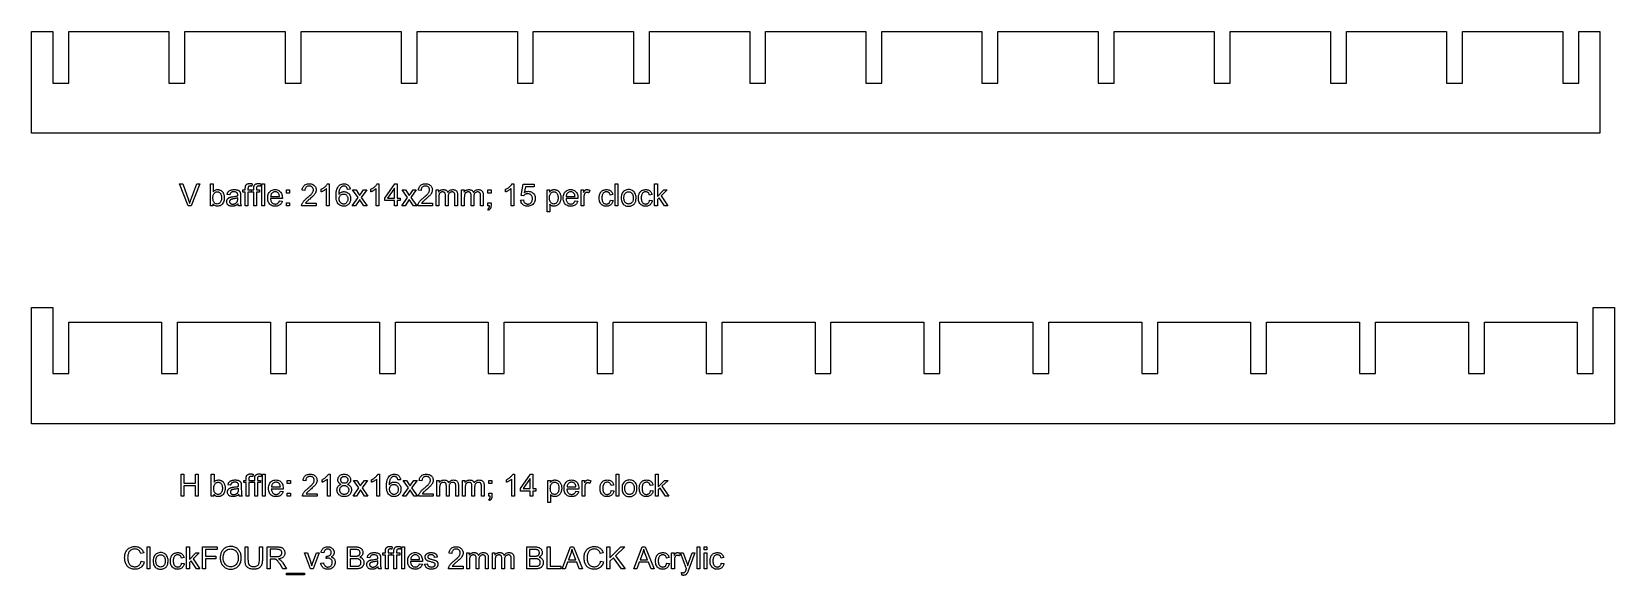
# Model space of a CAD drawing. Extents: x 16 to 234, y 9 to 84.
import ezdxf

# ---------------------------------------------------------------- set-up
doc = ezdxf.new("R2010")
doc.units = 0
doc.layers.add('baffles_C4_v3.0', color=7, linetype='CONTINUOUS')

msp = doc.modelspace()

# ---------------------------------------------------------------- linework, layer by layer
at = {"layer": 'baffles_C4_v3.0', "color": 1}
for p, q in [((16, 70.000033), (16, 84.000019)), ((16, 84.000019), (18.899999, 84.000019)), ((18.899999, 84.000019), (18.899999, 76.900013)), ((21.099999, 76.900013), (21.099999, 84.000019)), ((21.099999, 84.000019), (34.899999, 84.000019)), ((34.899999, 84.000019), (34.899999, 76.900013)), ((37.099998, 76.900013), (37.099998, 84.000019)), ((37.099998, 84.000019), (50.899998, 84.000019)), ((50.899998, 84.000019), (50.899998, 76.900013)), ((53.099998, 76.900013), (53.099998, 84.000019)), ((53.099998, 84.000019), (66.900005, 84.000019)), ((66.900005, 84.000019), (66.900005, 76.900013)), ((69.099998, 76.900013), (69.099998, 84.000019)), ((69.099998, 84.000019), (82.899994, 84.000019)), ((82.899994, 84.000019), (82.899994, 76.900013)), ((85.099987, 76.900013), (85.099987, 84.000019)), ((85.099987, 84.000019), (98.899984, 84.000019)), ((98.899984, 84.000019), (98.899984, 76.900013)), ((101.100012, 76.900013), (101.100012, 84.000019)), ((101.100012, 84.000019), (114.900008, 84.000019)), ((114.900008, 84.000019), (114.900008, 76.900013)), ((117.100001, 76.900013), (117.100001, 84.000019)), ((117.100001, 84.000019), (130.899997, 84.000019)), ((130.899997, 84.000019), (130.899997, 76.900013)), ((133.09999, 76.900013), (133.09999, 84.000019)), ((133.09999, 84.000019), (146.899986, 84.000019)), ((146.899986, 84.000019), (146.899986, 76.900013)), ((149.100014, 76.900013), (149.100014, 84.000019)), ((149.100014, 84.000019), (162.900011, 84.000019)), ((162.900011, 84.000019), (162.900011, 76.900013)), ((165.100004, 76.900013), (165.100004, 84.000019)), ((165.100004, 84.000019), (178.9, 84.000019)), ((178.9, 84.000019), (178.9, 76.900013)), ((181.099993, 76.900013), (181.099993, 84.000019)), ((181.099993, 84.000019), (194.899989, 84.000019)), ((194.899989, 84.000019), (194.899989, 76.900013)), ((197.099982, 76.900013), (197.099982, 84.000019)), ((197.099982, 84.000019), (210.900014, 84.000019)), ((210.900014, 84.000019), (210.900014, 76.900013)), ((213.100006, 76.900013), (213.100006, 84.000019)), ((213.100006, 84.000019), (226.900003, 84.000019)), ((226.900003, 84.000019), (226.900003, 76.900013)), ((229.099995, 76.900013), (229.099995, 84.000019)), ((229.099995, 84.000019), (232.000005, 84.000019)), ((232.000005, 84.000019), (232.000005, 70.000033)), ((18.899999, 76.900013), (19.999999, 76.900013)), ((19.999999, 76.900013), (21.099999, 76.900013)), ((34.899999, 76.900013), (35.999999, 76.900013)), ((35.999999, 76.900013), (37.099998, 76.900013)), ((50.899998, 76.900013), (51.999998, 76.900013)), ((51.999998, 76.900013), (53.099998, 76.900013)), ((66.900005, 76.900013), (68.000002, 76.900013)), ((68.000002, 76.900013), (69.099998, 76.900013)), ((82.899994, 76.900013), (83.999991, 76.900013)), ((83.999991, 76.900013), (85.099987, 76.900013)), ((98.899984, 76.900013), (100.000015, 76.900013)), ((100.000015, 76.900013), (101.100012, 76.900013)), ((114.900008, 76.900013), (116.000004, 76.900013)), ((116.000004, 76.900013), (117.100001, 76.900013)), ((130.899997, 76.900013), (131.999994, 76.900013)), ((131.999994, 76.900013), (133.09999, 76.900013)), ((146.899986, 76.900013), (147.999983, 76.900013)), ((147.999983, 76.900013), (149.100014, 76.900013)), ((162.900011, 76.900013), (164.000007, 76.900013)), ((164.000007, 76.900013), (165.100004, 76.900013)), ((178.9, 76.900013), (179.999996, 76.900013)), ((179.999996, 76.900013), (181.099993, 76.900013)), ((194.899989, 76.900013), (195.999985, 76.900013)), ((195.999985, 76.900013), (197.099982, 76.900013)), ((210.900014, 76.900013), (212.00001, 76.900013)), ((212.00001, 76.900013), (213.100006, 76.900013)), ((226.900003, 76.900013), (227.999999, 76.900013)), ((227.999999, 76.900013), (229.099995, 76.900013)), ((19.999999, 70.000033), (16, 70.000033)), ((227.999999, 70.000033), (19.999999, 70.000033)), ((232.000005, 70.000033), (227.999999, 70.000033)), ((16, 30.000028), (16, 46.000028)), ((16, 46.000028), (18.899999, 46.000028)), ((18.899999, 46.000028), (18.899999, 36.900026)), ((231.099999, 36.900026), (231.099999, 46.000028)), ((231.099999, 46.000028), (234.000008, 46.000028)), ((234.000008, 46.000028), (234.000008, 30.000028)), ((21.099999, 36.900026), (21.099999, 44.000028)), ((21.099999, 44.000028), (33.899997, 44.000028)), ((33.899997, 44.000028), (33.899997, 36.900026)), ((36.1, 36.900026), (36.1, 44.000028)), ((36.1, 44.000028), (48.899999, 44.000028)), ((48.899999, 44.000028), (48.899999, 36.900026)), ((51.099999, 36.900026), (51.099999, 44.000028)), ((51.099999, 44.000028), (63.899983, 44.000028)), ((63.899983, 44.000028), (63.899983, 36.900026)), ((66.100011, 36.900026), (66.100011, 44.000028)), ((66.100011, 44.000028), (78.899988, 44.000028)), ((78.899988, 44.000028), (78.899988, 36.900026)), ((81.100016, 36.900026), (81.100016, 44.000028)), ((81.100016, 44.000028), (93.899994, 44.000028)), ((93.899994, 44.000028), (93.899994, 36.900026)), ((96.099986, 36.900026), (96.099986, 44.000028)), ((96.099986, 44.000028), (108.899999, 44.000028)), ((108.899999, 44.000028), (108.899999, 36.900026)), ((111.099992, 36.900026), (111.099992, 44.000028)), ((111.099992, 44.000028), (123.900004, 44.000028)), ((123.900004, 44.000028), (123.900004, 36.900026)), ((126.099997, 36.900026), (126.099997, 44.000028)), ((126.099997, 44.000028), (138.900009, 44.000028)), ((138.900009, 44.000028), (138.900009, 36.900026)), ((141.100002, 36.900026), (141.100002, 44.000028)), ((141.100002, 44.000028), (153.900015, 44.000028)), ((153.900015, 44.000028), (153.900015, 36.900026)), ((156.100007, 36.900026), (156.100007, 44.000028)), ((156.100007, 44.000028), (168.899985, 44.000028)), ((168.899985, 44.000028), (168.899985, 36.900026)), ((171.100013, 36.900026), (171.100013, 44.000028)), ((171.100013, 44.000028), (183.89999, 44.000028)), ((183.89999, 44.000028), (183.89999, 36.900026)), ((186.099983, 36.900026), (186.099983, 44.000028)), ((186.099983, 44.000028), (198.899995, 44.000028)), ((198.899995, 44.000028), (198.899995, 36.900026)), ((201.099988, 36.900026), (201.099988, 44.000028)), ((201.099988, 44.000028), (213.9, 44.000028)), ((213.9, 44.000028), (213.9, 36.900026)), ((216.099993, 36.900026), (216.099993, 44.000028)), ((216.099993, 44.000028), (228.900006, 44.000028)), ((228.900006, 44.000028), (228.900006, 36.900026)), ((18.899999, 36.900026), (19.999999, 36.900026)), ((19.999999, 36.900026), (21.099999, 36.900026)), ((33.899997, 36.900026), (35.000001, 36.900026)), ((35.000001, 36.900026), (36.1, 36.900026)), ((48.899999, 36.900026), (49.999999, 36.900026)), ((49.999999, 36.900026), (51.099999, 36.900026)), ((63.899983, 36.900026), (65.000015, 36.900026)), ((65.000015, 36.900026), (66.100011, 36.900026)), ((78.899988, 36.900026), (79.999985, 36.900026)), ((79.999985, 36.900026), (81.100016, 36.900026)), ((93.899994, 36.900026), (94.99999, 36.900026)), ((94.99999, 36.900026), (96.099986, 36.900026)), ((108.899999, 36.900026), (109.999995, 36.900026)), ((109.999995, 36.900026), (111.099992, 36.900026)), ((123.900004, 36.900026), (125, 36.900026)), ((125, 36.900026), (126.099997, 36.900026)), ((138.900009, 36.900026), (140.000006, 36.900026)), ((140.000006, 36.900026), (141.100002, 36.900026)), ((153.900015, 36.900026), (155.000011, 36.900026)), ((155.000011, 36.900026), (156.100007, 36.900026)), ((168.899985, 36.900026), (170.000016, 36.900026)), ((170.000016, 36.900026), (171.100013, 36.900026)), ((183.89999, 36.900026), (184.999986, 36.900026)), ((184.999986, 36.900026), (186.099983, 36.900026)), ((198.899995, 36.900026), (199.999992, 36.900026)), ((199.999992, 36.900026), (201.099988, 36.900026)), ((213.9, 36.900026), (214.999997, 36.900026)), ((214.999997, 36.900026), (216.099993, 36.900026)), ((228.900006, 36.900026), (230.000002, 36.900026)), ((230.000002, 36.900026), (231.099999, 36.900026)), ((19.999999, 30.000028), (16, 30.000028)), ((230.000002, 30.000028), (19.999999, 30.000028)), ((234.000008, 30.000028), (230.000002, 30.000028))]:
    msp.add_line(p, q, dxfattribs=at)
at = {"layer": 'baffles_C4_v3.0', "color": 7}
for p, q in [((37.546156, 60.000018), (36.372068, 63.030324)), ((36.372068, 63.030324), (36.80615, 63.030324)), ((36.80615, 63.030324), (37.593699, 60.828908)), ((37.91616, 60.828908), (38.734714, 63.030324)), ((39.143992, 63.030324), (37.957501, 60.000018)), ((38.734714, 63.030324), (39.143992, 63.030324)), ((40.63095, 60.000018), (40.63095, 63.030324)), ((40.63095, 63.030324), (41.00302, 63.030324)), ((40.972014, 61.114161), (40.972014, 61.114161)), ((41.00302, 63.030324), (41.00302, 61.949253)), ((43.288555, 61.519305), (42.924753, 61.568914)), ((44.388215, 60.965333), (44.388215, 61.101759)), ((44.388215, 61.101759), (44.388215, 61.101759)), ((44.764432, 61.415952), (44.764432, 60.919858)), ((45.100705, 61.905844), (45.100705, 62.195232)), ((45.100705, 62.195232), (45.429367, 62.195232)), ((45.429367, 61.905844), (45.100705, 61.905844)), ((45.429367, 62.195232), (45.429367, 62.42881)), ((45.429367, 60.000018), (45.429367, 61.905844)), ((45.79937, 62.397804), (45.79937, 62.195233)), ((45.79937, 62.195233), (46.227251, 62.195233)), ((46.227251, 61.905844), (45.79937, 61.905844)), ((45.79937, 61.905844), (45.79937, 60.000018)), ((46.227251, 62.195233), (46.227251, 61.905844)), ((46.277572, 61.905844), (46.277572, 62.195232)), ((46.277572, 62.195232), (46.606234, 62.195232)), ((46.606234, 61.905844), (46.277572, 61.905844)), ((46.384348, 63.044793), (46.328537, 62.720265)), ((46.606234, 62.195232), (46.606234, 62.42881)), ((46.606234, 60.000018), (46.606234, 61.905844)), ((46.976237, 62.397804), (46.976237, 62.195233)), ((46.976237, 62.195233), (47.404118, 62.195233)), ((47.404118, 61.905844), (46.976237, 61.905844)), ((46.976237, 61.905844), (46.976237, 60.000018)), ((47.404118, 62.195233), (47.404118, 61.905844)), ((47.561214, 63.044793), (47.505404, 62.720265)), ((47.685949, 60.000018), (47.685949, 63.030324)), ((47.685949, 63.030324), (48.05802, 63.030324)), ((48.05802, 63.030324), (48.05802, 60.000018)), ((48.915137, 61.308465), (50.140902, 61.308465)), ((48.915137, 61.308465), (48.915137, 61.308465)), ((51.091104, 61.771486), (51.091104, 62.195232)), ((51.091104, 62.195232), (51.514851, 62.195232)), ((51.514851, 61.771486), (51.091104, 61.771486)), ((51.091104, 61.771486), (51.091104, 61.771486)), ((51.514851, 62.195232), (51.514851, 61.771486)), ((53.643274, 62.12702), (53.260868, 62.166294)), ((55.877118, 61.922381), (55.877118, 62.282049)), ((56.621258, 60.000018), (56.621258, 62.370932)), ((56.75355, 63.042726), (56.993329, 63.042726)), ((56.993329, 63.042726), (56.993329, 60.000018)), ((59.876229, 62.28825), (59.506226, 62.259311)), ((59.876229, 62.28825), (59.876229, 62.28825)), ((60.154636, 60.000018), (60.956654, 61.141033)), ((60.956654, 61.141033), (60.214581, 62.195232)), ((60.214581, 62.195232), (60.679668, 62.195232)), ((60.679668, 62.195232), (61.016599, 61.680535)), ((61.336992, 61.676401), (61.706996, 62.195232)), ((62.151413, 62.195232), (61.392803, 61.161704)), ((61.392803, 61.161704), (62.209291, 60.000018)), ((61.706996, 62.195232), (62.151413, 62.195232)), ((62.70125, 61.922381), (62.70125, 62.282049)), ((63.445391, 60.000018), (63.445391, 62.370932)), ((63.577683, 63.042726), (63.817461, 63.042726)), ((63.817461, 63.042726), (63.817461, 60.000018)), ((64.647775, 61.066619), (66.030637, 63.030324)), ((64.647775, 60.725555), (64.647775, 61.066619)), ((65.962423, 62.432944), (65.013644, 61.066619)), ((65.013644, 61.066619), (65.962423, 61.066619)), ((65.962423, 61.066619), (65.962423, 62.432944)), ((65.962423, 61.066619), (65.962423, 61.066619)), ((66.030637, 63.030324), (66.334494, 63.030324)), ((66.334494, 63.030324), (66.334494, 61.066619)), ((66.334494, 61.066619), (66.743771, 61.066619)), ((66.743771, 61.066619), (66.743771, 60.725555)), ((66.97877, 60.000018), (67.780788, 61.141033)), ((67.780788, 61.141033), (67.038715, 62.195232)), ((67.038715, 62.195232), (67.503802, 62.195232)), ((67.503802, 62.195232), (67.840733, 61.680535)), ((68.161126, 61.676401), (68.53113, 62.195232)), ((68.975547, 62.195232), (68.216937, 61.161704)), ((68.216937, 61.161704), (69.033425, 60.000018)), ((68.53113, 62.195232), (68.975547, 62.195232)), ((69.645274, 62.12702), (69.262868, 62.166294)), ((71.697219, 60.000018), (71.697219, 62.195232)), ((71.697219, 62.195232), (72.030015, 62.195232)), ((72.030015, 62.195232), (72.030015, 61.887241)), ((72.06929, 61.138966), (72.06929, 60.000018)), ((73.00153, 60.000018), (73.00153, 61.426287)), ((73.373601, 61.275392), (73.373601, 60.000018)), ((74.30171, 60.000018), (74.30171, 61.382879)), ((74.671714, 61.506902), (74.671714, 60.000018)), ((75.223582, 60.000018), (75.223582, 62.195232)), ((75.223582, 62.195232), (75.556378, 62.195232)), ((75.556378, 62.195232), (75.556378, 61.887241)), ((75.595653, 61.138966), (75.595653, 60.000018)), ((76.527896, 60.000018), (76.527896, 61.426287)), ((76.899968, 61.275392), (76.899968, 60.000018)), ((77.828076, 60.000018), (77.828076, 61.382879)), ((78.198077, 61.506902), (78.198077, 60.000018)), ((78.847103, 61.771486), (78.847103, 62.195232)), ((78.847103, 62.195232), (79.270849, 62.195232)), ((79.270849, 61.771486), (78.847103, 61.771486)), ((78.847103, 61.771486), (78.847103, 61.771486)), ((79.270849, 62.195232), (79.270849, 61.771486)), ((81.285584, 61.922381), (81.285584, 62.282049)), ((82.029723, 60.000018), (82.029723, 62.370932)), ((82.162015, 63.042726), (82.401795, 63.042726)), ((82.401795, 63.042726), (82.401795, 60.000018)), ((83.420208, 61.432488), (83.713729, 62.988982)), ((83.769542, 61.387013), (83.420208, 61.432488)), ((83.713729, 62.988982), (85.220616, 62.988982)), ((84.011385, 62.633449), (83.848088, 61.819028)), ((85.220616, 62.633449), (84.011385, 62.633449)), ((85.220616, 62.988982), (85.220616, 62.633449)), ((86.988019, 59.158725), (86.988019, 62.195232)), ((86.988019, 62.195232), (87.327017, 62.195232)), ((87.32495, 61.085223), (87.32495, 61.085223)), ((87.327017, 62.195232), (87.327017, 61.909979)), ((89.62287, 61.308465), (90.848635, 61.308465)), ((89.62287, 61.308465), (89.62287, 61.308465)), ((91.691351, 60.000018), (91.691351, 62.195232)), ((91.691351, 62.195232), (92.026214, 62.195232)), ((92.026214, 62.195232), (92.026214, 61.862436)), ((92.063418, 61.149301), (92.063418, 60.000018)), ((92.884043, 62.124952), (92.755882, 61.779754)), ((96.045249, 61.550311), (95.683515, 61.4945)), ((96.390449, 60.000018), (96.390449, 63.030324)), ((96.390449, 63.030324), (96.762521, 63.030324)), ((96.762521, 63.030324), (96.762521, 60.000018)), ((97.200025, 61.097625), (97.200025, 61.097625)), ((97.582429, 61.097625), (97.582429, 61.097625)), ((101.455449, 61.550311), (101.093714, 61.4945)), ((101.810982, 60.000018), (101.810982, 63.030324)), ((101.810982, 63.030324), (102.183053, 63.030324)), ((102.183053, 63.030324), (102.183053, 61.302264)), ((102.183053, 61.302264), (103.063622, 62.195232)), ((102.44557, 61.12243), (102.183053, 60.870249)), ((103.171106, 60.000018), (102.44557, 61.12243)), ((103.545245, 62.195232), (102.706018, 61.380812)), ((102.706018, 61.380812), (103.629993, 60.000018)), ((103.063622, 62.195232), (103.545245, 62.195232)), ((37.957501, 60.000018), (37.546156, 60.000018)), ((37.546156, 60.000018), (37.546156, 60.000018)), ((40.976149, 60.000018), (40.63095, 60.000018)), ((40.976149, 60.274936), (40.976149, 60.000018)), ((40.976149, 60.000018), (40.976149, 60.000018)), ((44.419221, 60.270802), (44.419221, 60.270802)), ((44.882242, 60.000018), (44.493635, 60.000018)), ((45.79937, 60.000018), (45.429367, 60.000018)), ((45.429367, 60.000018), (45.429367, 60.000018)), ((46.976237, 60.000018), (46.606234, 60.000018)), ((46.606234, 60.000018), (46.606234, 60.000018)), ((48.05802, 60.000018), (47.685949, 60.000018)), ((47.685949, 60.000018), (47.685949, 60.000018)), ((50.531562, 61.00254), (48.894452, 61.00254)), ((50.136754, 60.706951), (50.136768, 60.706951)), ((50.136768, 60.706951), (50.52124, 60.659409)), ((51.091104, 60.000018), (51.091104, 60.423764)), ((51.091104, 60.423764), (51.514851, 60.423764)), ((51.514851, 60.000018), (51.091104, 60.000018)), ((51.091104, 60.000018), (51.091104, 60.000018)), ((51.514851, 60.423764), (51.514851, 60.000018)), ((55.193566, 60.000018), (53.190588, 60.000018)), ((53.707352, 60.357619), (55.193566, 60.357619)), ((55.193566, 60.357619), (55.193566, 60.000018)), ((55.193566, 60.357619), (55.193566, 60.357619)), ((56.993329, 60.000018), (56.621258, 60.000018)), ((56.993329, 60.000018), (56.993329, 60.000018)), ((58.356942, 60.98187), (58.356942, 60.98187)), ((60.605254, 60.000018), (60.154636, 60.000018)), ((60.154636, 60.000018), (60.154636, 60.000018)), ((61.181963, 60.866115), (60.605254, 60.000018)), ((61.301853, 60.682146), (61.181963, 60.866115)), ((61.752471, 60.000018), (61.301853, 60.682146)), ((62.209291, 60.000018), (61.752471, 60.000018)), ((63.817461, 60.000018), (63.445391, 60.000018)), ((63.817461, 60.000018), (63.817461, 60.000018)), ((65.962423, 60.725555), (64.647775, 60.725555)), ((65.962423, 60.000018), (65.962423, 60.725555)), ((66.334494, 60.000018), (65.962423, 60.000018)), ((65.962423, 60.000018), (65.962423, 60.000018)), ((66.743771, 60.725555), (66.334494, 60.725555)), ((66.334494, 60.725555), (66.334494, 60.000018)), ((67.429388, 60.000018), (66.97877, 60.000018)), ((66.97877, 60.000018), (66.97877, 60.000018)), ((68.006097, 60.866115), (67.429388, 60.000018)), ((68.125987, 60.682146), (68.006097, 60.866115)), ((68.576605, 60.000018), (68.125987, 60.682146)), ((69.033425, 60.000018), (68.576605, 60.000018)), ((71.195567, 60.000018), (69.192588, 60.000018)), ((69.709352, 60.357619), (71.195567, 60.357619)), ((71.195567, 60.357619), (71.195567, 60.000018)), ((71.195567, 60.357619), (71.195567, 60.357619)), ((72.06929, 60.000018), (71.697219, 60.000018)), ((71.697219, 60.000018), (71.697219, 60.000018)), ((73.373601, 60.000018), (73.00153, 60.000018)), ((74.671714, 60.000018), (74.30171, 60.000018)), ((75.595653, 60.000018), (75.223582, 60.000018)), ((75.223582, 60.000018), (75.223582, 60.000018)), ((76.899968, 60.000018), (76.527896, 60.000018)), ((78.198077, 60.000018), (77.828076, 60.000018)), ((78.925649, 59.400571), (78.822296, 59.559734)), ((78.847103, 60.000018), (78.847103, 60.423764)), ((78.847103, 60.423764), (79.270849, 60.423764)), ((79.057941, 60.000018), (78.847103, 60.000018)), ((78.847103, 60.000018), (78.847103, 60.000018)), ((79.270849, 60.423764), (79.270849, 60.000018)), ((82.401795, 60.000018), (82.029723, 60.000018)), ((82.401795, 60.000018), (82.401795, 60.000018)), ((83.354062, 60.793768), (83.744735, 60.82684)), ((83.354062, 60.793768), (83.354062, 60.793768)), ((87.36009, 59.158725), (86.988019, 59.158725)), ((86.988019, 59.158725), (86.988019, 59.158725)), ((87.36009, 60.227394), (87.36009, 59.158725)), ((91.239259, 61.00254), (89.602151, 61.00254)), ((90.844451, 60.706951), (90.844501, 60.706951)), ((90.844501, 60.706951), (91.228975, 60.659409)), ((92.063418, 60.000018), (91.691351, 60.000018)), ((91.691351, 60.000018), (91.691351, 60.000018)), ((95.71452, 60.804103), (96.080389, 60.756561)), ((95.71452, 60.804103), (95.71452, 60.804103)), ((96.762521, 60.000018), (96.390449, 60.000018)), ((96.390449, 60.000018), (96.390449, 60.000018)), ((101.12472, 60.804103), (101.49059, 60.756561)), ((101.12472, 60.804103), (101.12472, 60.804103)), ((102.183053, 60.000018), (101.810982, 60.000018)), ((101.810982, 60.000018), (101.810982, 60.000018)), ((102.183053, 60.870249), (102.183053, 60.000018)), ((103.629993, 60.000018), (103.171106, 60.000018)), ((36.576045, 20.000027), (36.576045, 23.030333)), ((36.576045, 23.030333), (36.977054, 23.030333)), ((36.977054, 23.030333), (36.977054, 21.785965)), ((38.552152, 21.785965), (38.552152, 23.030333)), ((38.552152, 23.030333), (38.953161, 23.030333)), ((38.953161, 23.030333), (38.953161, 20.000027)), ((40.747367, 20.000027), (40.747367, 23.030333)), ((40.747367, 23.030333), (41.119437, 23.030333)), ((41.119437, 23.030333), (41.119437, 21.949262)), ((45.217122, 21.905854), (45.217122, 22.195242)), ((45.217122, 22.195242), (45.545784, 22.195242)), ((45.545784, 21.905854), (45.217122, 21.905854)), ((45.545784, 22.195242), (45.545784, 22.428819)), ((45.545784, 20.000027), (45.545784, 21.905854)), ((45.915787, 22.397814), (45.915787, 22.195242)), ((45.915787, 22.195242), (46.343668, 22.195242)), ((46.343668, 21.905854), (45.915787, 21.905854)), ((45.915787, 21.905854), (45.915787, 20.000027)), ((46.343668, 22.195242), (46.343668, 21.905854)), ((46.393988, 21.905854), (46.393988, 22.195242)), ((46.393988, 22.195242), (46.722651, 22.195242)), ((46.722651, 21.905854), (46.393988, 21.905854)), ((46.500764, 23.044802), (46.444954, 22.720274)), ((46.722651, 22.195242), (46.722651, 22.428819)), ((46.722651, 20.000027), (46.722651, 21.905854)), ((47.092654, 22.397814), (47.092654, 22.195242)), ((47.092654, 22.195242), (47.520535, 22.195242)), ((47.520535, 21.905854), (47.092654, 21.905854)), ((47.092654, 21.905854), (47.092654, 20.000027)), ((47.520535, 22.195242), (47.520535, 21.905854)), ((47.677631, 23.044802), (47.62182, 22.720274)), ((47.802365, 20.000027), (47.802365, 23.030333)), ((47.802365, 23.030333), (48.174435, 23.030333)), ((48.174435, 23.030333), (48.174435, 20.000027)), ((51.20752, 21.771495), (51.20752, 22.195242)), ((51.20752, 22.195242), (51.631267, 22.195242)), ((51.631267, 22.195242), (51.631267, 21.771495)), ((53.75969, 22.127029), (53.377284, 22.166303)), ((55.993534, 21.92239), (55.993534, 22.282058)), ((56.737675, 20.000027), (56.737675, 22.370942)), ((56.869967, 23.042735), (57.109745, 23.042735)), ((57.109745, 23.042735), (57.109745, 20.000027)), ((58.560175, 22.27379), (58.560175, 22.27379)), ((61.073072, 21.141043), (60.330998, 22.195242)), ((60.330998, 22.195242), (60.796086, 22.195242)), ((60.796086, 22.195242), (61.133017, 21.680545)), ((61.453411, 21.67641), (61.823414, 22.195242)), ((62.267831, 22.195242), (61.509221, 21.161713)), ((61.823414, 22.195242), (62.267831, 22.195242)), ((62.817669, 21.92239), (62.817669, 22.282058)), ((63.561809, 20.000027), (63.561809, 22.370942)), ((63.694101, 23.042735), (63.933879, 23.042735)), ((63.933879, 23.042735), (63.933879, 20.000027)), ((66.816778, 22.288259), (66.446775, 22.259321)), ((66.816778, 22.28826), (66.816778, 22.288259)), ((67.897206, 21.141043), (67.155132, 22.195242)), ((67.155132, 22.195242), (67.62022, 22.195242)), ((67.62022, 22.195242), (67.957151, 21.680545)), ((68.277545, 21.67641), (68.647548, 22.195242)), ((69.091965, 22.195242), (68.333355, 21.161713)), ((68.647548, 22.195242), (69.091965, 22.195242)), ((69.761692, 22.127029), (69.379286, 22.166303)), ((71.813635, 20.000027), (71.813635, 22.195242)), ((71.813635, 22.195242), (72.146428, 22.195242)), ((72.146428, 22.195242), (72.146428, 21.88725)), ((75.340002, 20.000027), (75.340002, 22.195242)), ((75.340002, 22.195242), (75.672798, 22.195242)), ((75.672798, 22.195242), (75.672798, 21.88725)), ((78.963516, 21.771495), (78.963516, 22.195242)), ((78.963516, 22.195242), (79.387263, 22.195242)), ((79.387263, 22.195242), (79.387263, 21.771495)), ((81.402001, 21.92239), (81.402001, 22.282058)), ((82.146144, 20.000027), (82.146144, 22.370942)), ((82.278435, 23.042735), (82.518211, 23.042735)), ((82.518211, 23.042735), (82.518211, 20.000027)), ((83.348523, 21.066629), (84.731384, 23.030333)), ((84.663171, 22.432953), (83.714392, 21.066629)), ((84.663171, 21.066629), (84.663171, 22.432953)), ((84.731384, 23.030333), (85.035242, 23.030333)), ((85.035242, 23.030333), (85.035242, 21.066629)), ((87.104432, 19.158735), (87.104432, 22.195242)), ((87.104432, 22.195242), (87.44343, 22.195242)), ((87.44343, 22.195242), (87.44343, 21.909988)), ((91.807767, 20.000027), (91.807767, 22.195242)), ((91.807767, 22.195242), (92.142631, 22.195242)), ((92.142631, 22.195242), (92.142631, 21.862446)), ((93.00046, 22.124962), (92.872302, 21.779763)), ((96.506866, 20.000027), (96.506866, 23.030333)), ((96.506866, 23.030333), (96.878937, 23.030333)), ((96.878937, 23.030333), (96.878937, 20.000027)), ((101.927402, 20.000027), (101.927402, 23.030333)), ((101.927402, 23.030333), (102.299474, 23.030333)), ((102.299474, 23.030333), (102.299474, 21.302273)), ((102.299474, 21.302273), (103.180039, 22.195242)), ((103.661662, 22.195242), (102.822439, 21.380821)), ((103.180039, 22.195242), (103.661662, 22.195242)), ((36.977054, 20.000027), (36.576045, 20.000027)), ((36.576045, 20.000027), (36.576045, 20.000027)), ((36.977054, 21.785965), (38.552152, 21.785965)), ((38.552152, 21.428364), (36.977054, 21.428364)), ((36.977054, 21.428364), (36.977054, 20.000027)), ((38.552152, 20.000027), (38.552152, 21.428364)), ((38.953161, 20.000027), (38.552152, 20.000027)), ((41.092565, 20.000027), (40.747367, 20.000027)), ((41.088431, 21.114171), (41.088431, 21.114171)), ((41.092565, 20.274946), (41.092565, 20.000027)), ((41.092565, 20.000027), (41.092565, 20.000027)), ((43.404972, 21.519314), (43.04117, 21.568924)), ((44.504632, 20.965343), (44.504632, 21.101769)), ((44.504632, 21.101769), (44.504632, 21.101769)), ((44.535638, 20.270812), (44.535638, 20.270812)), ((44.998659, 20.000027), (44.610052, 20.000027)), ((44.88085, 21.415961), (44.88085, 20.919868)), ((45.915787, 20.000027), (45.545784, 20.000027)), ((45.545784, 20.000027), (45.545784, 20.000027)), ((47.092654, 20.000027), (46.722651, 20.000027)), ((46.722651, 20.000027), (46.722651, 20.000027)), ((48.174435, 20.000027), (47.802365, 20.000027)), ((47.802365, 20.000027), (47.802365, 20.000027)), ((50.647978, 21.00255), (49.010869, 21.00255)), ((49.031554, 21.308474), (50.257318, 21.308474)), ((49.031554, 21.308474), (49.031554, 21.308474)), ((50.25317, 20.706961), (50.253185, 20.706961)), ((50.253185, 20.706961), (50.637657, 20.659418)), ((51.631267, 21.771495), (51.20752, 21.771495)), ((51.20752, 21.771495), (51.20752, 21.771495)), ((51.20752, 20.000027), (51.20752, 20.423774)), ((51.20752, 20.423774), (51.631267, 20.423774)), ((51.631267, 20.000027), (51.20752, 20.000027)), ((51.20752, 20.000027), (51.20752, 20.000027)), ((51.631267, 20.423774), (51.631267, 20.000027)), ((55.309983, 20.000027), (53.307005, 20.000027)), ((53.823769, 20.357628), (55.309983, 20.357628)), ((55.309983, 20.357628), (55.309983, 20.000027)), ((55.309983, 20.357628), (55.309983, 20.357628)), ((57.109745, 20.000027), (56.737675, 20.000027)), ((57.109745, 20.000027), (57.109745, 20.000027)), ((58.440286, 20.874392), (58.440286, 20.874392)), ((58.634589, 21.643338), (58.634589, 21.643338)), ((60.271054, 20.000027), (61.073072, 21.141043)), ((60.721672, 20.000027), (60.271054, 20.000027)), ((60.271054, 20.000027), (60.271054, 20.000027)), ((61.298381, 20.866124), (60.721672, 20.000027)), ((61.418271, 20.682156), (61.298381, 20.866124)), ((61.868889, 20.000027), (61.418271, 20.682156)), ((61.509221, 21.161713), (62.325709, 20.000027)), ((62.325709, 20.000027), (61.868889, 20.000027)), ((63.933879, 20.000027), (63.561809, 20.000027)), ((63.933879, 20.000027), (63.933879, 20.000027)), ((65.297491, 20.981879), (65.297491, 20.981879)), ((67.095188, 20.000027), (67.897206, 21.141043)), ((67.545806, 20.000027), (67.095188, 20.000027)), ((67.095188, 20.000027), (67.095188, 20.000027)), ((68.122515, 20.866124), (67.545806, 20.000027)), ((68.242404, 20.682156), (68.122515, 20.866124)), ((68.693023, 20.000027), (68.242404, 20.682156)), ((68.333355, 21.161713), (69.149843, 20.000027)), ((69.149843, 20.000027), (68.693023, 20.000027)), ((71.311984, 20.000027), (69.309006, 20.000027)), ((69.825771, 20.357628), (71.311984, 20.357628)), ((71.311984, 20.357628), (71.311984, 20.000027)), ((71.311984, 20.357628), (71.311984, 20.357628)), ((72.185703, 20.000027), (71.813635, 20.000027)), ((71.813635, 20.000027), (71.813635, 20.000027)), ((72.185703, 21.138976), (72.185703, 20.000027)), ((73.117946, 20.000027), (73.117946, 21.426297)), ((73.490018, 20.000027), (73.117946, 20.000027)), ((73.490018, 21.275401), (73.490018, 20.000027)), ((74.418127, 20.000027), (74.418127, 21.382888)), ((74.78813, 20.000027), (74.418127, 20.000027)), ((74.78813, 21.506912), (74.78813, 20.000027)), ((75.712073, 20.000027), (75.340002, 20.000027)), ((75.340002, 20.000027), (75.340002, 20.000027)), ((75.712073, 21.138976), (75.712073, 20.000027)), ((76.644313, 20.000027), (76.644313, 21.426297)), ((77.016384, 20.000027), (76.644313, 20.000027)), ((77.016384, 21.275401), (77.016384, 20.000027)), ((77.944493, 20.000027), (77.944493, 21.382888)), ((78.314497, 20.000027), (77.944493, 20.000027)), ((78.314497, 21.506912), (78.314497, 20.000027)), ((79.387263, 21.771495), (78.963516, 21.771495)), ((78.963516, 21.771495), (78.963516, 21.771495)), ((78.963516, 20.000027), (78.963516, 20.423774)), ((78.963516, 20.423774), (79.387263, 20.423774)), ((79.174358, 20.000027), (78.963516, 20.000027)), ((78.963516, 20.000027), (78.963516, 20.000027)), ((79.387263, 20.423774), (79.387263, 20.000027)), ((82.518211, 20.000027), (82.146144, 20.000027)), ((82.518211, 20.000027), (82.518211, 20.000027)), ((83.348523, 20.725564), (83.348523, 21.066629)), ((84.663171, 20.725564), (83.348523, 20.725564)), ((83.714392, 21.066629), (84.663171, 21.066629)), ((84.663171, 21.066629), (84.663171, 21.066629)), ((84.663171, 20.000027), (84.663171, 20.725564)), ((85.035242, 20.000027), (84.663171, 20.000027)), ((84.663171, 20.000027), (84.663171, 20.000027)), ((85.035242, 21.066629), (85.44452, 21.066629)), ((85.44452, 20.725564), (85.035242, 20.725564)), ((85.035242, 20.725564), (85.035242, 20.000027)), ((85.44452, 21.066629), (85.44452, 20.725564)), ((87.441363, 21.085232), (87.441363, 21.085232)), ((87.476503, 20.227403), (87.476503, 19.158735)), ((91.355679, 21.00255), (89.718568, 21.00255)), ((89.73929, 21.308474), (90.965055, 21.308474)), ((89.73929, 21.308474), (89.73929, 21.308474)), ((90.960871, 20.706961), (90.960921, 20.706961)), ((90.960921, 20.706961), (91.345392, 20.659418)), ((92.179838, 20.000027), (91.807767, 20.000027)), ((91.807767, 20.000027), (91.807767, 20.000027)), ((92.179838, 21.149311), (92.179838, 20.000027)), ((96.161669, 21.55032), (95.799935, 21.494509)), ((95.83094, 20.804112), (96.19681, 20.75657)), ((95.83094, 20.804112), (95.83094, 20.804112)), ((96.878937, 20.000027), (96.506866, 20.000027)), ((96.506866, 20.000027), (96.506866, 20.000027)), ((97.316442, 21.097634), (97.316442, 21.097634)), ((97.698849, 21.097634), (97.698849, 21.097634)), ((101.571869, 21.55032), (101.210131, 21.494509)), ((101.24114, 20.804112), (101.607006, 20.75657)), ((101.24114, 20.804112), (101.24114, 20.804112)), ((102.299474, 20.000027), (101.927402, 20.000027)), ((101.927402, 20.000027), (101.927402, 20.000027)), ((102.56199, 21.122439), (102.299474, 20.870258)), ((102.299474, 20.870258), (102.299474, 20.000027)), ((103.287527, 20.000027), (102.56199, 21.122439)), ((102.822439, 21.380821), (103.746413, 20.000027)), ((103.746413, 20.000027), (103.287527, 20.000027)), ((79.042066, 19.40058), (78.938713, 19.559744)), ((87.476503, 19.158735), (87.104432, 19.158735)), ((87.104432, 19.158735), (87.104432, 19.158735)), ((31.438184, 12.199375), (31.043376, 12.106357)), ((31.088851, 11.062493), (31.48986, 10.961208)), ((31.088851, 11.062493), (31.088851, 11.062493)), ((31.927365, 10.000026), (31.927365, 13.030332)), ((31.927365, 13.030332), (32.299436, 13.030332)), ((32.299436, 13.030332), (32.299436, 10.000026)), ((32.736941, 11.097633), (32.736941, 11.097633)), ((33.119346, 11.097633), (33.119346, 11.097633)), ((36.992367, 11.550319), (36.630632, 11.494508)), ((37.347901, 10.000026), (37.347901, 13.030332)), ((37.347901, 13.030332), (37.719971, 13.030332)), ((37.719971, 13.030332), (37.719971, 11.302272)), ((37.719971, 11.302272), (38.600537, 12.195241)), ((37.982487, 11.122438), (37.719971, 10.870257)), ((38.708024, 10.000026), (37.982487, 11.122438)), ((39.082162, 12.195241), (38.242936, 11.38082)), ((38.242936, 11.38082), (39.166911, 10.000026)), ((38.600537, 12.195241), (39.082162, 12.195241)), ((39.530713, 10.000026), (39.530713, 13.030332)), ((39.530713, 13.030332), (41.575033, 13.030332)), ((41.575033, 12.672731), (39.931722, 12.672731)), ((39.931722, 12.672731), (39.931722, 11.734287)), ((39.931722, 11.734287), (41.353858, 11.734287)), ((41.353858, 11.376686), (39.931722, 11.376686)), ((39.931722, 11.376686), (39.931722, 10.000026)), ((41.353858, 11.734287), (41.353858, 11.376686)), ((41.575033, 13.030332), (41.575033, 12.672731)), ((41.974653, 11.475905), (41.974653, 11.475905)), ((42.388065, 11.469704), (42.388065, 11.469704)), ((45.396344, 11.279534), (45.396344, 13.030332)), ((45.396344, 13.030332), (45.797353, 13.030332)), ((45.797353, 13.030332), (45.797353, 11.281601)), ((47.378651, 13.030332), (47.779661, 13.030332)), ((47.378651, 11.281601), (47.378651, 13.030332)), ((47.378651, 13.030332), (47.378651, 13.030332)), ((47.779661, 13.030332), (47.779661, 11.279534)), ((48.452811, 10.000026), (48.452811, 13.030332)), ((48.452811, 13.030332), (49.796398, 13.030332)), ((49.812934, 12.695469), (48.85382, 12.695469)), ((48.85382, 12.695469), (48.85382, 11.692946)), ((48.85382, 11.692946), (49.715783, 11.692946)), ((48.85382, 11.692946), (48.85382, 11.692946)), ((49.318908, 11.34568), (48.85382, 11.34568)), ((48.85382, 11.34568), (48.85382, 10.000026)), ((54.419049, 10.000026), (53.583957, 12.195241)), ((53.583957, 12.195241), (53.976698, 12.195241)), ((53.976698, 12.195241), (54.447988, 10.880592)), ((54.72704, 10.855788), (55.214866, 12.195241)), ((55.597271, 12.195241), (54.766314, 10.000026)), ((55.214866, 12.195241), (55.597271, 12.195241)), ((56.233925, 12.191107), (55.861855, 12.257252)), ((56.558453, 11.434564), (56.599794, 11.761159)), ((59.48754, 10.000026), (59.48754, 13.030332)), ((59.48754, 13.030332), (60.624422, 13.030332)), ((60.494197, 12.672731), (59.88855, 12.672731)), ((59.88855, 12.672731), (59.88855, 11.757024)), ((59.88855, 11.757025), (60.543807, 11.757025)), ((59.88855, 11.757024), (59.88855, 11.757025)), ((60.589282, 11.399424), (59.88855, 11.399424)), ((59.88855, 11.399424), (59.88855, 10.357627)), ((62.581972, 11.519313), (62.21817, 11.568922)), ((63.681632, 10.965342), (63.681632, 11.101767)), ((63.681632, 11.101767), (63.681632, 11.101767)), ((64.057837, 11.41596), (64.057837, 10.919866)), ((64.394122, 11.905853), (64.394122, 12.195241)), ((64.394122, 12.195241), (64.722784, 12.195241)), ((64.722784, 11.905853), (64.394122, 11.905853)), ((64.722784, 12.195241), (64.722784, 12.428818)), ((64.722784, 10.000026), (64.722784, 11.905853)), ((65.092785, 12.397812), (65.092785, 12.195241)), ((65.092785, 12.195241), (65.520665, 12.195241)), ((65.520665, 11.905853), (65.092785, 11.905853)), ((65.092785, 11.905853), (65.092785, 10.000026)), ((65.520665, 12.195241), (65.520665, 11.905853)), ((65.570989, 11.905853), (65.570989, 12.195241)), ((65.570989, 12.195241), (65.899651, 12.195241)), ((65.899651, 11.905853), (65.570989, 11.905853)), ((65.677764, 13.044801), (65.621951, 12.720273)), ((65.899651, 12.195241), (65.899651, 12.428818)), ((65.899651, 10.000026), (65.899651, 11.905853)), ((66.269655, 12.397812), (66.269655, 12.195241)), ((66.269655, 12.195241), (66.697535, 12.195241)), ((66.697535, 11.905853), (66.269655, 11.905853)), ((66.269655, 11.905853), (66.269655, 10.000026)), ((66.697535, 12.195241), (66.697535, 11.905853)), ((66.854631, 13.044801), (66.798821, 12.720273)), ((66.979366, 10.000026), (66.979366, 13.030332)), ((66.979366, 13.030332), (67.351437, 13.030332)), ((67.351437, 13.030332), (67.351437, 10.000026)), ((69.824942, 11.002549), (68.187831, 11.002549)), ((68.208553, 11.308473), (69.434318, 11.308473)), ((68.208553, 11.308473), (68.208553, 11.308473)), ((71.8728, 11.628867), (71.508997, 11.579258)), ((73.876489, 12.127028), (73.494085, 12.166302)), ((75.928432, 10.000026), (75.928432, 12.195241)), ((75.928432, 12.195241), (76.261228, 12.195241)), ((76.261228, 12.195241), (76.261228, 11.887249)), ((76.300503, 11.138974), (76.300503, 10.000026)), ((77.232746, 10.000026), (77.232746, 11.426295)), ((77.604814, 11.2754), (77.604814, 10.000026)), ((78.532923, 10.000026), (78.532923, 11.382887)), ((78.902927, 11.506911), (78.902927, 10.000026)), ((79.454798, 10.000026), (79.454798, 12.195241)), ((79.454798, 12.195241), (79.787595, 12.195241)), ((79.787595, 12.195241), (79.787595, 11.887249)), ((79.82687, 11.138974), (79.82687, 10.000026)), ((80.759113, 10.000026), (80.759113, 11.426295)), ((81.131184, 11.2754), (81.131184, 10.000026)), ((82.059293, 10.000026), (82.059293, 11.382887)), ((82.429294, 11.506911), (82.429294, 10.000026)), ((84.189041, 10.000026), (84.189041, 13.030332)), ((84.189041, 13.030332), (85.32592, 13.030332)), ((85.195696, 12.672731), (84.590047, 12.672731)), ((84.590047, 12.672731), (84.590047, 11.757024)), ((84.590047, 11.757025), (85.245307, 11.757025)), ((84.590047, 11.757024), (84.590047, 11.757025)), ((85.29078, 11.399424), (84.590047, 11.399424)), ((84.590047, 11.399424), (84.590047, 10.357627)), ((87.012671, 10.000026), (87.012671, 13.030332)), ((87.012671, 13.030332), (87.41368, 13.030332)), ((87.41368, 13.030332), (87.41368, 10.357627)), ((89.050146, 10.000026), (90.213896, 13.030332)), ((89.808756, 10.917799), (89.475959, 10.000026)), ((91.075859, 10.917799), (89.808756, 10.917799)), ((90.257305, 12.133229), (89.924509, 11.244394)), ((89.924509, 11.244394), (90.951837, 11.244394)), ((89.924509, 11.244394), (89.924509, 11.244394)), ((90.213896, 13.030332), (90.645911, 13.030332)), ((90.951837, 11.244394), (90.635578, 12.08362)), ((90.645911, 13.030332), (91.886147, 10.000026)), ((91.429328, 10.000026), (91.075859, 10.917799)), ((94.718053, 12.199375), (94.323246, 12.106357)), ((94.368719, 11.062493), (94.769728, 10.961208)), ((94.368719, 11.062493), (94.368719, 11.062493)), ((95.246504, 10.000026), (95.246504, 13.030332)), ((95.246504, 13.030332), (95.647514, 13.030332)), ((95.647514, 13.030332), (95.647514, 11.527581)), ((95.647514, 11.527581), (97.152329, 13.030332)), ((96.143607, 11.533782), (95.647514, 11.050091)), ((95.647514, 11.050091), (95.647514, 10.000026)), ((97.22261, 10.000026), (96.143607, 11.533782)), ((97.695967, 13.030332), (96.424725, 11.8025)), ((96.424725, 11.8025), (97.751777, 10.000026)), ((97.152329, 13.030332), (97.695967, 13.030332)), ((98.930749, 10.000026), (100.0945, 13.030332)), ((99.689359, 10.917799), (99.356563, 10.000026)), ((100.956463, 10.917799), (99.689359, 10.917799)), ((100.137909, 12.133229), (99.805113, 11.244394)), ((99.805113, 11.244394), (100.83244, 11.244394)), ((99.805113, 11.244394), (99.805113, 11.244394)), ((100.0945, 13.030332), (100.526515, 13.030332)), ((100.83244, 11.244394), (100.516182, 12.08362)), ((100.526515, 13.030332), (101.766751, 10.000026)), ((101.309932, 10.000026), (100.956463, 10.917799)), ((103.802836, 11.550319), (103.441098, 11.494508)), ((104.152167, 10.000026), (104.152167, 12.195241)), ((104.152167, 12.195241), (104.487031, 12.195241)), ((104.487031, 12.195241), (104.487031, 11.862444)), ((104.524238, 11.14931), (104.524238, 10.000026)), ((105.34486, 12.124961), (105.216702, 11.779762)), ((106.188168, 9.995892), (105.355143, 12.195241)), ((105.355143, 12.195241), (105.756153, 12.195241)), ((105.756153, 12.195241), (106.212972, 10.924)), ((106.525099, 10.915732), (106.994321, 12.195241)), ((107.366393, 12.195241), (106.531301, 9.962819)), ((106.994321, 12.195241), (107.366393, 12.195241)), ((107.674399, 10.000026), (107.674399, 13.030332)), ((107.674399, 13.030332), (108.046471, 13.030332)), ((108.046471, 13.030332), (108.046471, 10.000026)), ((108.624536, 12.602451), (108.624536, 13.030332)), ((108.624536, 13.030332), (108.996607, 13.030332)), ((108.996607, 12.602451), (108.624536, 12.602451)), ((108.624536, 12.602451), (108.624536, 12.602451)), ((108.624536, 10.000026), (108.624536, 12.195241)), ((108.624536, 12.195241), (108.996607, 12.195241)), ((108.996607, 13.030332), (108.996607, 12.602451)), ((108.996607, 12.195241), (108.996607, 10.000026)), ((111.325466, 11.550319), (110.963728, 11.494508)), ((32.299436, 10.000026), (31.927365, 10.000026)), ((31.927365, 10.000026), (31.927365, 10.000026)), ((36.661638, 10.804111), (37.027507, 10.756569)), ((36.661638, 10.804111), (36.661638, 10.804111)), ((37.719971, 10.000026), (37.347901, 10.000026)), ((37.347901, 10.000026), (37.347901, 10.000026)), ((37.719971, 10.870257), (37.719971, 10.000026)), ((39.166911, 10.000026), (38.708024, 10.000026)), ((39.931722, 10.000026), (39.530713, 10.000026)), ((39.530713, 10.000026), (39.530713, 10.000026)), ((48.85382, 10.000026), (48.452811, 10.000026)), ((48.452811, 10.000026), (48.452811, 10.000026)), ((50.619087, 10.000026), (50.218078, 10.630478)), ((50.596349, 10.824782), (51.123449, 10.000026)), ((51.123449, 10.000026), (50.619087, 10.000026)), ((51.112402, 9.158734), (51.112402, 9.427451)), ((51.112402, 9.427451), (53.578401, 9.427451)), ((53.578401, 9.158734), (51.112402, 9.158734)), ((51.112402, 9.158734), (51.112402, 9.158734)), ((53.578401, 9.427451), (53.578401, 9.158734)), ((54.766314, 10.000026), (54.419049, 10.000026)), ((54.419049, 10.000026), (54.419049, 10.000026)), ((55.824648, 10.799977), (56.196718, 10.849586)), ((55.824648, 10.799977), (55.824648, 10.799977)), ((60.643025, 10.000026), (59.48754, 10.000026)), ((59.48754, 10.000026), (59.48754, 10.000026)), ((59.88855, 10.357627), (60.643025, 10.357627)), ((59.88855, 10.357627), (59.88855, 10.357627)), ((63.712638, 10.27081), (63.712638, 10.27081)), ((64.175658, 10.000026), (63.787052, 10.000026)), ((65.092785, 10.000026), (64.722784, 10.000026)), ((64.722784, 10.000026), (64.722784, 10.000026)), ((66.269655, 10.000026), (65.899651, 10.000026)), ((65.899651, 10.000026), (65.899651, 10.000026)), ((67.351437, 10.000026), (66.979366, 10.000026)), ((66.979366, 10.000026), (66.979366, 10.000026)), ((69.430131, 10.706959), (69.430184, 10.706959)), ((69.430184, 10.706959), (69.814659, 10.659417)), ((70.132339, 10.655283), (70.500275, 10.713161)), ((70.132339, 10.655283), (70.132339, 10.655283)), ((75.426782, 10.000026), (73.423805, 10.000026)), ((73.940568, 10.357627), (75.426782, 10.357627)), ((75.426782, 10.357627), (75.426782, 10.000026)), ((75.426782, 10.357627), (75.426782, 10.357627)), ((76.300503, 10.000026), (75.928432, 10.000026)), ((75.928432, 10.000026), (75.928432, 10.000026)), ((77.604814, 10.000026), (77.232746, 10.000026)), ((78.902927, 10.000026), (78.532923, 10.000026)), ((79.82687, 10.000026), (79.454798, 10.000026)), ((79.454798, 10.000026), (79.454798, 10.000026)), ((81.131184, 10.000026), (80.759113, 10.000026)), ((82.429294, 10.000026), (82.059293, 10.000026)), ((85.344526, 10.000026), (84.189041, 10.000026)), ((84.189041, 10.000026), (84.189041, 10.000026)), ((84.590047, 10.357627), (85.344526, 10.357627)), ((84.590047, 10.357627), (84.590047, 10.357627)), ((88.906096, 10.000026), (87.012671, 10.000026)), ((87.012671, 10.000026), (87.012671, 10.000026)), ((87.41368, 10.357627), (88.906096, 10.357627)), ((88.906096, 10.357627), (88.906096, 10.000026)), ((89.475959, 10.000026), (89.050146, 10.000026)), ((89.050146, 10.000026), (89.050146, 10.000026)), ((91.886147, 10.000026), (91.429328, 10.000026)), ((95.647514, 10.000026), (95.246504, 10.000026)), ((95.246504, 10.000026), (95.246504, 10.000026)), ((97.751777, 10.000026), (97.22261, 10.000026)), ((99.356563, 10.000026), (98.930749, 10.000026)), ((98.930749, 10.000026), (98.930749, 10.000026)), ((101.766751, 10.000026), (101.309932, 10.000026)), ((103.472107, 10.804111), (103.837973, 10.756569)), ((103.472107, 10.804111), (103.472107, 10.804111)), ((104.524238, 10.000026), (104.152167, 10.000026)), ((104.152167, 10.000026), (104.152167, 10.000026)), ((105.549467, 9.154599), (105.508125, 9.503932)), ((105.54945, 9.154599), (105.549467, 9.154599)), ((108.046471, 10.000026), (107.674399, 10.000026)), ((107.674399, 10.000026), (107.674399, 10.000026)), ((108.996607, 10.000026), (108.624536, 10.000026)), ((108.624536, 10.000026), (108.624536, 10.000026)), ((110.994737, 10.804111), (111.360603, 10.756569)), ((110.994737, 10.804111), (110.994737, 10.804111))]:
    msp.add_line(p, q, dxfattribs=at)
for points, knots in [([(40.972014, 61.114161), (40.973909, 61.034433), (40.977338, 60.890193), (41.009734, 60.696199), (41.080565, 60.52408), (41.197785, 60.380618), (41.365529, 60.275949), (41.544448, 60.247714), (41.712858, 60.271273), (41.859347, 60.346652), (41.987621, 60.466944), (42.087825, 60.636772), (42.14425, 60.854662), (42.159752, 61.101309), (42.14467, 61.347829), (42.091321, 61.566582), (41.993857, 61.733947), (41.869893, 61.851793), (41.726655, 61.924573), (41.570727, 61.946322), (41.41337, 61.923696), (41.266771, 61.847682), (41.140039, 61.72668), (41.039381, 61.561015), (40.9811, 61.349943), (40.975191, 61.196607), (40.972014, 61.114161)], [0, 0, 0, 0, 0.239158, 0.432673, 0.586238, 0.792679, 0.977845, 1.1666, 1.323616, 1.480767, 1.652701, 1.844917, 2.063926, 2.321459, 2.58375, 2.802873, 2.990368, 3.156425, 3.30957, 3.464441, 3.621491, 3.778951, 3.951669, 4.141134, 4.353518, 4.600518, 4.600518, 4.600518, 4.600518]), ([(41.00302, 61.949253), (41.056909, 62.008056), (41.161491, 62.122176), (41.374699, 62.22466), (41.571622, 62.250405), (41.736656, 62.238833), (41.865604, 62.211275), (41.987599, 62.164742), (42.101602, 62.104637), (42.202508, 62.027239), (42.287332, 61.933627), (42.360922, 61.827813), (42.422229, 61.708107), (42.471564, 61.576132), (42.508106, 61.434201), (42.530168, 61.284527), (42.539366, 61.066175), (42.517984, 60.795511), (42.427423, 60.49362), (42.268878, 60.254904), (42.068437, 60.080283), (41.836008, 59.971892), (41.588313, 59.939508), (41.346047, 59.971716), (41.127036, 60.08525), (41.027482, 60.210404), (40.976149, 60.274936)], [0, 0, 0, 0, 0.237491, 0.460896, 0.692678, 0.825518, 0.955932, 1.086682, 1.216056, 1.341331, 1.465996, 1.593547, 1.726984, 1.868353, 2.015415, 2.165868, 2.3213, 2.670405, 2.975687, 3.256222, 3.518243, 3.76396, 4.014356, 4.257513, 4.487767, 4.732878, 4.732878, 4.732878, 4.732878]), ([(44.419221, 60.270802), (44.374557, 60.234592), (44.28932, 60.165488), (44.155544, 60.081939), (44.023535, 60.020586), (43.890142, 59.979603), (43.752653, 59.955426), (43.584263, 59.94663), (43.396811, 59.960749), (43.204558, 60.017835), (43.051463, 60.117674), (42.940774, 60.249921), (42.873387, 60.407342), (42.856567, 60.555778), (42.86565, 60.682213), (42.889905, 60.781582), (42.930608, 60.873605), (42.984804, 60.956401), (43.049362, 61.029216), (43.124406, 61.089636), (43.208135, 61.138412), (43.298195, 61.179211), (43.38911, 61.209851), (43.487232, 61.230513), (43.597587, 61.248909), (43.771141, 61.270844), (43.981956, 61.298676), (44.204467, 61.338247), (44.332333, 61.376498), (44.388215, 61.393214)], [0, 0, 0, 0, 0.17237, 0.328959, 0.471805, 0.607871, 0.746412, 0.889495, 1.112903, 1.307282, 1.484688, 1.653129, 1.817337, 1.991168, 2.095749, 2.196517, 2.296373, 2.396133, 2.492263, 2.587138, 2.683838, 2.782204, 2.883376, 2.970915, 3.082717, 3.218978, 3.495618, 3.720881, 3.895753, 3.895753, 3.895753, 3.895753]), ([(42.924753, 61.568914), (42.936735, 61.617893), (42.95956, 61.711196), (43.014491, 61.838333), (43.084414, 61.947427), (43.174178, 62.039158), (43.286401, 62.11335), (43.419627, 62.170723), (43.57045, 62.214134), (43.737805, 62.239705), (43.913021, 62.247257), (44.083458, 62.240761), (44.236998, 62.22009), (44.367469, 62.183523), (44.475399, 62.135251), (44.563716, 62.079934), (44.631615, 62.014168), (44.68284, 61.938963), (44.721095, 61.853541), (44.747301, 61.76574), (44.758067, 61.667597), (44.763618, 61.553078), (44.764138, 61.465421), (44.764432, 61.415952)], [0, 0, 0, 0, 0.151058, 0.287764, 0.413385, 0.537793, 0.669844, 0.81431, 0.971389, 1.139494, 1.320916, 1.496769, 1.65063, 1.784615, 1.901705, 2.004334, 2.095614, 2.183146, 2.275639, 2.375521, 2.456568, 2.571113, 2.719496, 2.719496, 2.719496, 2.719496]), ([(44.388215, 61.101759), (44.335994, 61.083301), (44.218375, 61.041727), (44.014248, 60.99776), (43.817142, 60.966745), (43.65169, 60.941395), (43.543075, 60.917272), (43.459998, 60.891066), (43.397088, 60.857217), (43.346954, 60.815928), (43.307969, 60.766249), (43.278606, 60.711372), (43.261121, 60.651547), (43.25489, 60.578649), (43.265018, 60.495394), (43.304077, 60.409139), (43.368042, 60.335433), (43.458052, 60.27957), (43.572175, 60.247578), (43.701491, 60.23872), (43.836071, 60.248131), (43.965529, 60.279207), (44.08316, 60.330686), (44.185446, 60.401603), (44.269119, 60.489461), (44.330158, 60.586558), (44.366516, 60.697322), (44.385206, 60.822858), (44.387153, 60.915042), (44.388215, 60.965333)], [0, 0, 0, 0, 0.16603, 0.373949, 0.624965, 0.764896, 0.875879, 0.958605, 1.025308, 1.088914, 1.152008, 1.213548, 1.274595, 1.337558, 1.432082, 1.52275, 1.617514, 1.72074, 1.835837, 1.969502, 2.107922, 2.239108, 2.366924, 2.490975, 2.60989, 2.728771, 2.83169, 2.957312, 3.108125, 3.108125, 3.108125, 3.108125]), ([(44.388215, 61.393214), (44.388612, 61.408143), (44.389296, 61.433864), (44.390028, 61.466249), (44.390919, 61.529417), (44.384522, 61.61944), (44.351714, 61.731976), (44.281375, 61.824055), (44.171353, 61.888617), (44.025793, 61.929938), (43.865204, 61.9401), (43.70975, 61.931678), (43.577018, 61.902692), (43.469859, 61.849919), (43.38942, 61.765727), (43.328029, 61.653768), (43.302442, 61.566608), (43.288555, 61.519305)], [0, 0, 0, 0, 0.044801, 0.077192, 0.097175, 0.234332, 0.346762, 0.443457, 0.574267, 0.721637, 0.894232, 1.054418, 1.187612, 1.299482, 1.406995, 1.531343, 1.678926, 1.678926, 1.678926, 1.678926]), ([(45.429367, 62.42881), (45.430045, 62.473786), (45.431278, 62.555551), (45.443381, 62.665851), (45.466783, 62.76293), (45.510288, 62.849509), (45.57451, 62.929003), (45.657474, 62.996537), (45.763054, 63.047902), (45.892816, 63.076613), (46.022935, 63.084086), (46.148209, 63.078883), (46.26424, 63.066512), (46.343392, 63.052199), (46.384348, 63.044793)], [0, 0, 0, 0, 0.134889, 0.245222, 0.33229, 0.433052, 0.533019, 0.636862, 0.751493, 0.881847, 1.032851, 1.141336, 1.257753, 1.382581, 1.382581, 1.382581, 1.382581]), ([(46.328537, 62.720265), (46.303315, 62.724396), (46.253955, 62.732482), (46.180754, 62.739235), (46.098813, 62.742249), (46.013182, 62.73715), (45.930051, 62.714403), (45.864814, 62.671781), (45.824095, 62.601498), (45.802571, 62.508058), (45.800519, 62.437369), (45.79937, 62.397804)], [0, 0, 0, 0, 0.076657, 0.150018, 0.220335, 0.322626, 0.406111, 0.476576, 0.55005, 0.643302, 0.761841, 0.761841, 0.761841, 0.761841]), ([(46.606234, 62.42881), (46.606912, 62.473786), (46.608145, 62.555551), (46.620248, 62.665851), (46.643649, 62.76293), (46.687155, 62.849509), (46.751377, 62.929003), (46.834341, 62.996537), (46.939921, 63.047902), (47.069683, 63.076613), (47.199802, 63.084086), (47.325076, 63.078883), (47.441106, 63.066512), (47.520258, 63.052199), (47.561214, 63.044793)], [0, 0, 0, 0, 0.134889, 0.245222, 0.33229, 0.433052, 0.533019, 0.636862, 0.751493, 0.881847, 1.032851, 1.141336, 1.257753, 1.382581, 1.382581, 1.382581, 1.382581]), ([(47.505404, 62.720265), (47.480182, 62.724396), (47.430822, 62.732482), (47.357621, 62.739235), (47.27568, 62.742249), (47.190049, 62.73715), (47.106918, 62.714403), (47.04168, 62.671781), (47.000962, 62.601498), (46.979438, 62.508058), (46.977386, 62.437369), (46.976237, 62.397804)], [0, 0, 0, 0, 0.076657, 0.150017, 0.220335, 0.322626, 0.406111, 0.476576, 0.55005, 0.643302, 0.761841, 0.761841, 0.761841, 0.761841]), ([(50.52124, 60.659409), (50.498376, 60.588768), (50.454151, 60.452129), (50.337882, 60.273199), (50.188551, 60.129012), (50.004901, 60.023553), (49.789612, 59.96207), (49.535946, 59.942774), (49.263174, 59.9686), (48.997137, 60.068822), (48.779348, 60.237925), (48.619593, 60.470688), (48.526617, 60.759193), (48.501062, 61.08281), (48.52697, 61.409238), (48.620606, 61.707157), (48.782954, 61.945136), (48.996629, 62.120016), (49.254232, 62.225196), (49.532321, 62.2549), (49.808048, 62.225593), (50.058402, 62.122192), (50.266706, 61.951015), (50.425533, 61.717839), (50.516967, 61.425783), (50.534653, 61.20542), (50.533438, 61.073584), (50.532702, 61.040509), (50.531966, 61.016014), (50.531562, 61.00254)], [0, 0, 0, 0, 0.221958, 0.429326, 0.632699, 0.83952, 1.057968, 1.298636, 1.599469, 1.872783, 2.140029, 2.413797, 2.706857, 3.03883, 3.38205, 3.684041, 3.964596, 4.23398, 4.500897, 4.787257, 5.064869, 5.324629, 5.58792, 5.862739, 6.158848, 6.495601, 6.521325, 6.554406, 6.594845, 6.594845, 6.594845, 6.594845]), ([(50.140902, 61.308465), (50.133949, 61.365226), (50.121065, 61.470418), (50.075229, 61.612763), (49.99534, 61.741175), (49.877006, 61.849385), (49.716041, 61.924918), (49.544533, 61.945397), (49.378469, 61.927513), (49.229011, 61.868415), (49.101683, 61.771662), (49.001887, 61.64238), (48.935443, 61.484021), (48.922102, 61.368677), (48.915137, 61.308465)], [0, 0, 0, 0, 0.171353, 0.317556, 0.444444, 0.621142, 0.790681, 0.969363, 1.132401, 1.287346, 1.445408, 1.606336, 1.772178, 1.953303, 1.953303, 1.953303, 1.953303]), ([(53.190588, 60.000018), (53.190769, 60.029546), (53.191127, 60.088224), (53.206134, 60.175228), (53.238957, 60.278298), (53.29372, 60.397994), (53.375937, 60.532949), (53.48047, 60.669333), (53.613869, 60.809888), (53.776959, 60.962857), (53.998903, 61.147976), (54.242454, 61.351602), (54.466922, 61.564209), (54.628213, 61.744489), (54.730923, 61.907491), (54.792483, 62.059446), (54.813234, 62.20825), (54.796179, 62.349085), (54.74117, 62.478406), (54.650793, 62.586554), (54.535005, 62.673569), (54.392119, 62.725115), (54.233685, 62.739872), (54.072847, 62.724702), (53.923585, 62.670275), (53.800933, 62.57829), (53.708955, 62.453622), (53.652971, 62.298534), (53.646625, 62.186301), (53.643274, 62.12702)], [0, 0, 0, 0, 0.088475, 0.175809, 0.263565, 0.412417, 0.56946, 0.73676, 0.926894, 1.150141, 1.407229, 1.793781, 2.10225, 2.334327, 2.517307, 2.677635, 2.822472, 2.963228, 3.098123, 3.238018, 3.381432, 3.52772, 3.687332, 3.855491, 4.008552, 4.15784, 4.308738, 4.467207, 4.644623, 4.644623, 4.644623, 4.644623]), ([(53.260868, 62.166294), (53.273308, 62.254855), (53.296843, 62.422392), (53.398063, 62.648334), (53.549743, 62.826082), (53.746452, 62.954331), (53.983916, 63.028963), (54.245522, 63.050231), (54.508004, 63.02802), (54.747442, 62.947496), (54.940148, 62.810193), (55.084252, 62.634369), (55.172398, 62.426337), (55.194337, 62.236832), (55.183962, 62.080193), (55.158652, 61.959927), (55.116591, 61.839939), (55.054331, 61.718914), (54.970398, 61.595374), (54.860549, 61.463026), (54.714487, 61.312991), (54.522559, 61.136015), (54.310494, 60.953504), (54.114002, 60.788213), (53.970054, 60.661358), (53.87185, 60.567781), (53.805006, 60.493444), (53.75203, 60.426758), (53.722007, 60.380297), (53.707352, 60.357619)], [0, 0, 0, 0, 0.267291, 0.50565, 0.731424, 0.959283, 1.200705, 1.470357, 1.742243, 1.986087, 2.218557, 2.442743, 2.659788, 2.887089, 3.007951, 3.129704, 3.254569, 3.388304, 3.536789, 3.701764, 3.903672, 4.164494, 4.484738, 4.742973, 4.934774, 5.060324, 5.149608, 5.234514, 5.315477, 5.315477, 5.315477, 5.315477]), ([(55.877118, 62.282049), (55.944292, 62.315665), (56.076227, 62.381691), (56.258775, 62.501339), (56.421539, 62.631946), (56.560269, 62.767836), (56.674197, 62.902108), (56.728181, 62.99777), (56.75355, 63.042726)], [0, 0, 0, 0, 0.225192, 0.442293, 0.653347, 0.850189, 1.02452, 1.179082, 1.179082, 1.179082, 1.179082]), ([(56.621258, 62.370932), (56.58875, 62.341855), (56.520058, 62.280414), (56.400959, 62.195814), (56.268637, 62.113748), (56.132957, 62.037647), (56.002962, 61.972384), (55.917551, 61.938447), (55.877118, 61.922381)], [0, 0, 0, 0, 0.130761, 0.276301, 0.437467, 0.597772, 0.742908, 0.873381, 0.873381, 0.873381, 0.873381]), ([(58.299064, 61.562713), (58.329724, 61.605475), (58.389422, 61.688739), (58.501217, 61.791518), (58.625035, 61.869759), (58.757249, 61.92482), (58.894677, 61.958633), (59.067301, 61.971669), (59.27103, 61.946964), (59.490599, 61.851285), (59.675938, 61.695846), (59.824723, 61.495756), (59.913203, 61.250556), (59.9362, 61.012782), (59.921257, 60.798931), (59.879499, 60.619519), (59.810926, 60.452533), (59.720302, 60.301658), (59.606193, 60.174296), (59.471692, 60.073973), (59.320517, 60.000966), (59.154903, 59.957155), (58.942186, 59.941127), (58.691532, 59.970597), (58.427158, 60.089629), (58.201662, 60.287776), (58.035128, 60.582219), (57.944916, 60.970928), (57.919809, 61.437329), (57.946855, 61.920835), (58.047415, 62.359281), (58.222449, 62.685286), (58.45387, 62.900124), (58.72142, 63.020684), (58.991311, 63.05141), (59.235604, 63.030093), (59.437473, 62.962833), (59.607238, 62.848519), (59.742157, 62.695113), (59.837212, 62.503969), (59.862859, 62.362167), (59.876229, 62.28825)], [0, 0, 0, 0, 0.157525, 0.306726, 0.452191, 0.594872, 0.734579, 0.874884, 1.1125, 1.342394, 1.583094, 1.830473, 2.08184, 2.354876, 2.541192, 2.723031, 2.904936, 3.080694, 3.248523, 3.414577, 3.580885, 3.749187, 3.925253, 4.218706, 4.495957, 4.782345, 5.104559, 5.493278, 5.968902, 6.502504, 6.941844, 7.308482, 7.594098, 7.873457, 8.173831, 8.398868, 8.604997, 8.804951, 9.005605, 9.211751, 9.436214, 9.436214, 9.436214, 9.436214]), ([(59.506226, 62.259311), (59.494901, 62.303935), (59.474058, 62.386069), (59.427933, 62.494398), (59.360491, 62.592061), (59.261714, 62.670453), (59.133144, 62.726248), (59.002355, 62.741126), (58.880862, 62.730012), (58.77402, 62.696613), (58.668767, 62.633672), (58.56695, 62.540287), (58.474079, 62.412756), (58.396049, 62.257172), (58.339794, 62.06404), (58.306517, 61.828349), (58.301686, 61.656158), (58.299064, 61.562713)], [0, 0, 0, 0, 0.137991, 0.253984, 0.351223, 0.491118, 0.626013, 0.76677, 0.880991, 0.990163, 1.099474, 1.246306, 1.401477, 1.570337, 1.765928, 2.002134, 2.282433, 2.282433, 2.282433, 2.282433]), ([(58.356942, 60.98187), (58.358626, 60.939613), (58.361979, 60.85546), (58.39032, 60.73158), (58.434038, 60.613277), (58.495431, 60.50573), (58.572921, 60.414142), (58.663948, 60.342706), (58.763848, 60.292252), (58.868224, 60.260943), (58.989883, 60.249542), (59.12634, 60.26758), (59.267004, 60.334734), (59.387698, 60.442335), (59.483505, 60.586064), (59.539297, 60.764722), (59.555038, 60.95851), (59.53955, 61.149871), (59.484218, 61.321092), (59.388778, 61.458537), (59.266429, 61.561994), (59.119655, 61.625096), (58.960589, 61.643344), (58.800945, 61.624827), (58.652531, 61.561586), (58.527006, 61.459038), (58.427477, 61.325603), (58.366581, 61.161211), (58.36025, 61.043409), (58.356942, 60.98187)], [0, 0, 0, 0, 0.126637, 0.252192, 0.379313, 0.503918, 0.6217, 0.737024, 0.848572, 0.955619, 1.061979, 1.21321, 1.362395, 1.522537, 1.692871, 1.874155, 2.0776, 2.273021, 2.446897, 2.61069, 2.768545, 2.921625, 3.08275, 3.243647, 3.398627, 3.559858, 3.724448, 3.892752, 4.07684, 4.07684, 4.07684, 4.07684]), ([(61.016599, 61.680535), (61.036425, 61.64973), (61.073669, 61.591861), (61.124826, 61.509956), (61.155405, 61.458415), (61.169561, 61.434555)], [0, 0, 0, 0, 0.109901, 0.206455, 0.289683, 0.289683, 0.289683, 0.289683]), ([(61.169561, 61.434555), (61.189168, 61.46377), (61.226989, 61.520122), (61.28273, 61.600799), (61.31939, 61.651876), (61.336992, 61.676401)], [0, 0, 0, 0, 0.105552, 0.203601, 0.294164, 0.294164, 0.294164, 0.294164]), ([(62.70125, 62.282049), (62.768425, 62.315665), (62.900359, 62.381691), (63.082907, 62.501339), (63.245671, 62.631946), (63.384402, 62.767836), (63.49833, 62.902108), (63.552313, 62.99777), (63.577683, 63.042726)], [0, 0, 0, 0, 0.225192, 0.442293, 0.653347, 0.850189, 1.02452, 1.179082, 1.179082, 1.179082, 1.179082]), ([(63.445391, 62.370932), (63.412882, 62.341855), (63.344191, 62.280414), (63.225092, 62.195814), (63.09277, 62.113748), (62.957089, 62.037647), (62.827095, 61.972384), (62.741684, 61.938447), (62.70125, 61.922381)], [0, 0, 0, 0, 0.130761, 0.276301, 0.437467, 0.597772, 0.742908, 0.873381, 0.873381, 0.873381, 0.873381]), ([(67.840733, 61.680535), (67.860559, 61.64973), (67.897803, 61.591861), (67.94896, 61.509956), (67.979539, 61.458415), (67.993695, 61.434555)], [0, 0, 0, 0, 0.109901, 0.206455, 0.289683, 0.289683, 0.289683, 0.289683]), ([(67.993695, 61.434555), (68.013302, 61.46377), (68.051123, 61.520122), (68.106864, 61.600799), (68.143524, 61.651876), (68.161126, 61.676401)], [0, 0, 0, 0, 0.105552, 0.203601, 0.294164, 0.294164, 0.294164, 0.294164]), ([(69.192588, 60.000018), (69.192769, 60.029546), (69.193127, 60.088224), (69.208134, 60.175228), (69.240956, 60.278298), (69.295721, 60.397994), (69.377938, 60.532949), (69.482469, 60.669333), (69.615869, 60.809888), (69.778959, 60.962857), (70.000904, 61.147976), (70.244454, 61.351602), (70.468923, 61.564209), (70.630213, 61.744489), (70.732923, 61.907491), (70.794484, 62.059446), (70.815235, 62.20825), (70.798179, 62.349085), (70.743171, 62.478406), (70.652793, 62.586554), (70.537006, 62.673569), (70.394119, 62.725115), (70.235685, 62.739872), (70.074848, 62.724702), (69.925585, 62.670275), (69.802933, 62.57829), (69.710955, 62.453622), (69.654972, 62.298534), (69.648626, 62.186301), (69.645274, 62.12702)], [0, 0, 0, 0, 0.088475, 0.175809, 0.263565, 0.412417, 0.56946, 0.73676, 0.926894, 1.150141, 1.407229, 1.793782, 2.102251, 2.334327, 2.517307, 2.677636, 2.822472, 2.963228, 3.098123, 3.238018, 3.381432, 3.52772, 3.687332, 3.855491, 4.008552, 4.15784, 4.308738, 4.467208, 4.644624, 4.644624, 4.644624, 4.644624]), ([(69.262868, 62.166294), (69.275309, 62.254855), (69.298843, 62.422392), (69.400063, 62.648334), (69.551744, 62.826082), (69.748452, 62.954331), (69.985916, 63.028963), (70.247522, 63.050231), (70.510004, 63.02802), (70.749442, 62.947496), (70.942148, 62.810193), (71.086252, 62.634369), (71.174398, 62.426337), (71.196338, 62.236832), (71.185962, 62.080193), (71.160653, 61.959927), (71.118591, 61.839939), (71.056331, 61.718914), (70.972398, 61.595374), (70.862549, 61.463026), (70.716488, 61.312991), (70.524559, 61.136015), (70.312494, 60.953504), (70.116002, 60.788213), (69.972054, 60.661358), (69.87385, 60.56778), (69.807006, 60.493444), (69.75403, 60.426758), (69.724007, 60.380297), (69.709352, 60.357619)], [0, 0, 0, 0, 0.267291, 0.50565, 0.731424, 0.959283, 1.200705, 1.470357, 1.742243, 1.986087, 2.218557, 2.442743, 2.659788, 2.887089, 3.007951, 3.129705, 3.254569, 3.388305, 3.536789, 3.701765, 3.903673, 4.164494, 4.484738, 4.742973, 4.934774, 5.060324, 5.149608, 5.234514, 5.315477, 5.315477, 5.315477, 5.315477]), ([(72.030015, 61.887241), (72.054377, 61.921648), (72.103018, 61.990346), (72.196973, 62.076957), (72.3041, 62.149021), (72.423963, 62.205082), (72.556504, 62.238148), (72.699585, 62.248258), (72.843631, 62.238467), (72.979577, 62.205702), (73.095673, 62.148291), (73.191603, 62.070685), (73.2684, 61.974145), (73.299759, 61.898751), (73.315724, 61.860369)], [0, 0, 0, 0, 0.126186, 0.251947, 0.380686, 0.51243, 0.646789, 0.78801, 0.941156, 1.078355, 1.204796, 1.326286, 1.44606, 1.570271, 1.570271, 1.570271, 1.570271]), ([(73.00153, 61.426287), (72.999975, 61.477004), (72.997115, 61.570344), (72.967526, 61.697368), (72.917418, 61.799757), (72.838762, 61.874297), (72.732988, 61.91543), (72.620584, 61.925709), (72.510675, 61.916591), (72.411861, 61.88824), (72.319774, 61.842858), (72.238262, 61.778827), (72.172943, 61.695833), (72.123492, 61.593708), (72.09121, 61.467425), (72.072257, 61.313335), (72.070336, 61.20043), (72.06929, 61.138966)], [0, 0, 0, 0, 0.151921, 0.279596, 0.388491, 0.489233, 0.59672, 0.72242, 0.825036, 0.926021, 1.028939, 1.131274, 1.234254, 1.343029, 1.469229, 1.623491, 1.807809, 1.807809, 1.807809, 1.807809]), ([(73.315724, 61.860369), (73.374789, 61.936385), (73.487397, 62.081312), (73.729426, 62.218409), (73.972979, 62.253715), (74.188297, 62.233849), (74.363153, 62.173679), (74.503991, 62.068511), (74.605376, 61.91844), (74.663057, 61.725302), (74.668672, 61.583647), (74.671714, 61.506902)], [0, 0, 0, 0, 0.286597, 0.546403, 0.810785, 1.012764, 1.190837, 1.35859, 1.530663, 1.725042, 1.954857, 1.954857, 1.954857, 1.954857]), ([(74.30171, 61.382879), (74.30107, 61.427846), (74.29992, 61.508658), (74.288828, 61.616258), (74.268369, 61.700082), (74.236863, 61.766531), (74.191984, 61.82082), (74.13474, 61.865001), (74.067447, 61.898403), (73.991522, 61.918467), (73.889532, 61.925685), (73.766591, 61.912171), (73.6335, 61.85876), (73.519037, 61.770463), (73.430427, 61.641583), (73.381072, 61.47024), (73.376237, 61.344157), (73.373601, 61.275392)], [0, 0, 0, 0, 0.134881, 0.242397, 0.323842, 0.39256, 0.461109, 0.533104, 0.607982, 0.685032, 0.767066, 0.913694, 1.051877, 1.192137, 1.341347, 1.513077, 1.719107, 1.719107, 1.719107, 1.719107]), ([(75.556378, 61.887241), (75.58074, 61.921648), (75.629381, 61.990346), (75.723336, 62.076957), (75.830464, 62.149022), (75.950328, 62.205081), (76.082868, 62.238147), (76.225949, 62.248258), (76.369995, 62.238467), (76.505941, 62.205702), (76.622036, 62.148291), (76.717966, 62.070685), (76.794763, 61.974145), (76.826123, 61.898751), (76.842087, 61.860369)], [0, 0, 0, 0, 0.126186, 0.251947, 0.380686, 0.512432, 0.64679, 0.78801, 0.941157, 1.078357, 1.204796, 1.326286, 1.446061, 1.570271, 1.570271, 1.570271, 1.570271]), ([(76.527896, 61.426287), (76.526342, 61.477004), (76.523482, 61.570344), (76.493892, 61.697368), (76.443785, 61.799758), (76.365127, 61.874297), (76.259354, 61.91543), (76.146949, 61.925709), (76.037041, 61.916591), (75.938227, 61.888241), (75.84614, 61.842857), (75.764628, 61.778827), (75.699308, 61.695833), (75.649855, 61.593708), (75.617573, 61.467425), (75.598621, 61.313335), (75.596699, 61.20043), (75.595653, 61.138966)], [0, 0, 0, 0, 0.151921, 0.279596, 0.388491, 0.489234, 0.596721, 0.722419, 0.825037, 0.926022, 1.028939, 1.131274, 1.234255, 1.343031, 1.469231, 1.623493, 1.807811, 1.807811, 1.807811, 1.807811]), ([(76.842087, 61.860369), (76.901153, 61.936385), (77.013763, 62.081312), (77.255792, 62.218409), (77.499345, 62.253715), (77.714663, 62.233849), (77.889519, 62.173678), (78.030357, 62.068512), (78.131741, 61.918439), (78.18942, 61.725301), (78.195035, 61.583647), (78.198077, 61.506902)], [0, 0, 0, 0, 0.286598, 0.546405, 0.810788, 1.012765, 1.190838, 1.358592, 1.530665, 1.725043, 1.954858, 1.954858, 1.954858, 1.954858]), ([(77.828076, 61.382879), (77.827437, 61.427846), (77.826287, 61.508658), (77.815195, 61.616258), (77.794735, 61.700082), (77.76323, 61.766531), (77.71835, 61.82082), (77.661106, 61.865001), (77.593813, 61.898403), (77.517887, 61.918467), (77.415895, 61.925685), (77.292955, 61.912171), (77.159863, 61.85876), (77.0454, 61.770464), (76.956793, 61.641583), (76.907438, 61.47024), (76.902604, 61.344157), (76.899968, 61.275392)], [0, 0, 0, 0, 0.134881, 0.242397, 0.323842, 0.39256, 0.461109, 0.533104, 0.607982, 0.685033, 0.767069, 0.913697, 1.051881, 1.19214, 1.341349, 1.513079, 1.719109, 1.719109, 1.719109, 1.719109]), ([(81.285584, 62.282049), (81.352758, 62.315665), (81.484692, 62.381691), (81.66724, 62.501339), (81.830004, 62.631946), (81.968734, 62.767835), (82.082662, 62.902108), (82.136646, 62.99777), (82.162015, 63.042726)], [0, 0, 0, 0, 0.225191, 0.442292, 0.653345, 0.850188, 1.024519, 1.179081, 1.179081, 1.179081, 1.179081]), ([(82.029723, 62.370932), (81.997215, 62.341855), (81.928523, 62.280414), (81.809424, 62.195814), (81.677103, 62.113748), (81.541423, 62.037647), (81.411429, 61.972384), (81.326018, 61.938447), (81.285584, 61.922381)], [0, 0, 0, 0, 0.130761, 0.276301, 0.437466, 0.59777, 0.742906, 0.873379, 0.873379, 0.873379, 0.873379]), ([(83.848088, 61.819028), (83.908365, 61.8569), (84.025569, 61.930539), (84.22148, 61.994869), (84.438759, 62.017505), (84.670558, 61.99055), (84.902606, 61.895829), (85.098575, 61.74082), (85.252926, 61.539318), (85.34579, 61.293931), (85.371888, 61.03031), (85.347127, 60.767902), (85.265773, 60.523907), (85.122112, 60.297013), (84.916988, 60.099193), (84.636793, 59.971469), (84.345908, 59.93876), (84.074203, 59.963004), (83.841056, 60.040616), (83.645936, 60.171348), (83.494652, 60.3455), (83.390504, 60.557432), (83.366479, 60.713239), (83.354062, 60.793768)], [0, 0, 0, 0, 0.212944, 0.414054, 0.612015, 0.864671, 1.105991, 1.354222, 1.60576, 1.858347, 2.130595, 2.393774, 2.64391, 2.894471, 3.193286, 3.485538, 3.800784, 4.060901, 4.29906, 4.529973, 4.756749, 4.984172, 5.227455, 5.227455, 5.227455, 5.227455]), ([(83.744735, 60.82684), (83.756148, 60.767962), (83.777619, 60.657193), (83.845422, 60.509373), (83.938918, 60.393461), (84.055207, 60.312893), (84.186755, 60.263782), (84.337253, 60.248424), (84.498048, 60.26805), (84.656071, 60.338899), (84.789742, 60.45359), (84.894873, 60.604869), (84.956867, 60.79086), (84.974345, 60.990496), (84.957529, 61.186274), (84.897493, 61.36073), (84.795061, 61.500964), (84.661497, 61.606308), (84.49901, 61.668821), (84.343172, 61.684764), (84.206545, 61.674878), (84.096477, 61.647249), (83.996449, 61.600639), (83.906816, 61.541626), (83.82892, 61.471028), (83.789263, 61.414917), (83.769542, 61.387013)], [0, 0, 0, 0, 0.179434, 0.337568, 0.482634, 0.620834, 0.75688, 0.899473, 1.070915, 1.236859, 1.411243, 1.593193, 1.782767, 1.992332, 2.190631, 2.36847, 2.538493, 2.704578, 2.871936, 3.053613, 3.169961, 3.281593, 3.391971, 3.49937, 3.602732, 3.704985, 3.704985, 3.704985, 3.704985]), ([(87.32495, 61.085223), (87.327939, 60.998918), (87.33343, 60.840379), (87.388465, 60.624449), (87.485585, 60.458497), (87.611145, 60.342405), (87.755612, 60.270447), (87.91294, 60.249103), (88.071411, 60.270972), (88.218776, 60.345236), (88.347374, 60.465373), (88.447966, 60.637347), (88.503464, 60.861786), (88.518918, 61.112319), (88.503641, 61.360293), (88.448994, 61.576878), (88.350566, 61.744252), (88.226556, 61.864065), (88.083377, 61.938453), (87.928376, 61.961203), (87.771572, 61.936829), (87.625476, 61.856327), (87.496323, 61.73037), (87.393583, 61.555988), (87.334211, 61.333846), (87.328192, 61.17226), (87.32495, 61.085223)], [0, 0, 0, 0, 0.258626, 0.47509, 0.661005, 0.827291, 0.981367, 1.137566, 1.296594, 1.454055, 1.624702, 1.817904, 2.042889, 2.311644, 2.568684, 2.785996, 2.975063, 3.143366, 3.29713, 3.451158, 3.605666, 3.764709, 3.943383, 4.141115, 4.364476, 4.62525, 4.62525, 4.62525, 4.62525]), ([(87.327017, 61.909979), (87.353825, 61.944906), (87.405607, 62.012372), (87.497125, 62.096701), (87.596367, 62.163254), (87.706715, 62.211741), (87.830799, 62.239355), (87.978407, 62.248632), (88.141951, 62.235042), (88.310914, 62.186322), (88.4632, 62.104872), (88.596325, 61.993926), (88.706316, 61.85436), (88.789467, 61.690451), (88.849827, 61.509627), (88.886314, 61.315595), (88.897888, 61.109627), (88.885556, 60.899977), (88.845124, 60.695198), (88.777972, 60.50755), (88.686367, 60.339956), (88.567125, 60.198877), (88.424803, 60.089253), (88.268772, 60.009804), (88.104804, 59.960873), (87.952555, 59.946618), (87.818314, 59.955777), (87.705054, 59.981911), (87.601685, 60.025782), (87.509783, 60.083452), (87.427479, 60.149348), (87.382405, 60.20155), (87.36009, 60.227394)], [0, 0, 0, 0, 0.131896, 0.254769, 0.371405, 0.488961, 0.614147, 0.750669, 0.931448, 1.103703, 1.274472, 1.445853, 1.619962, 1.803739, 1.994463, 2.190137, 2.39422, 2.611913, 2.818523, 3.018239, 3.207633, 3.388492, 3.568213, 3.742933, 3.911027, 4.078522, 4.198728, 4.313378, 4.425564, 4.533854, 4.638133, 4.740379, 4.740379, 4.740379, 4.740379]), ([(91.228975, 60.659409), (91.206111, 60.588768), (91.161886, 60.452129), (91.045617, 60.273199), (90.896286, 60.129012), (90.712635, 60.023553), (90.497346, 59.962071), (90.243681, 59.942774), (89.970908, 59.9686), (89.704871, 60.068823), (89.487082, 60.237924), (89.327328, 60.470688), (89.234352, 60.759194), (89.208797, 61.08281), (89.234705, 61.409238), (89.328341, 61.707157), (89.490689, 61.945136), (89.704363, 62.120016), (89.961966, 62.225196), (90.240055, 62.2549), (90.515783, 62.225593), (90.766136, 62.122192), (90.97444, 61.951016), (91.133268, 61.717839), (91.224695, 61.425783), (91.242398, 61.20542), (91.241167, 61.073584), (91.240418, 61.040509), (91.23967, 61.016014), (91.239259, 61.00254)], [0, 0, 0, 0, 0.221958, 0.429326, 0.6327, 0.839521, 1.057969, 1.298637, 1.599469, 1.872784, 2.14003, 2.413798, 2.706858, 3.03883, 3.38205, 3.684041, 3.964596, 4.23398, 4.500897, 4.787258, 5.064869, 5.324629, 5.58792, 5.862738, 6.158847, 6.4956, 6.521325, 6.554405, 6.594845, 6.594845, 6.594845, 6.594845]), ([(90.848635, 61.308465), (90.841683, 61.365226), (90.8288, 61.470418), (90.782965, 61.612763), (90.703076, 61.741175), (90.58474, 61.849385), (90.423775, 61.924918), (90.252266, 61.945397), (90.086203, 61.927513), (89.936745, 61.868416), (89.809419, 61.771661), (89.709622, 61.64238), (89.643178, 61.484022), (89.629835, 61.368677), (89.62287, 61.308465)], [0, 0, 0, 0, 0.171352, 0.317556, 0.444444, 0.621142, 0.790682, 0.969365, 1.132402, 1.287346, 1.445407, 1.606336, 1.772178, 1.953303, 1.953303, 1.953303, 1.953303]), ([(92.026214, 61.862436), (92.052934, 61.909073), (92.101089, 61.993123), (92.17884, 62.09791), (92.255586, 62.171115), (92.335507, 62.21392), (92.416908, 62.239673), (92.515665, 62.248405), (92.630777, 62.235035), (92.760769, 62.194533), (92.84184, 62.148773), (92.884043, 62.124952)], [0, 0, 0, 0, 0.161139, 0.290404, 0.390392, 0.476323, 0.56001, 0.644933, 0.771725, 0.905312, 1.050357, 1.050357, 1.050357, 1.050357]), ([(92.755882, 61.779754), (92.726057, 61.795803), (92.668332, 61.826867), (92.575628, 61.853937), (92.487215, 61.863254), (92.404474, 61.855185), (92.329515, 61.829709), (92.262161, 61.787753), (92.202637, 61.732938), (92.155613, 61.663558), (92.117196, 61.567203), (92.088714, 61.445531), (92.067012, 61.300198), (92.064635, 61.200373), (92.063418, 61.149301)], [0, 0, 0, 0, 0.101378, 0.196214, 0.287605, 0.366588, 0.443722, 0.522897, 0.603009, 0.684804, 0.771992, 0.9127, 1.058864, 1.211981, 1.211981, 1.211981, 1.211981]), ([(96.080389, 60.756561), (96.063764, 60.67738), (96.03182, 60.525245), (95.92551, 60.321138), (95.779401, 60.157435), (95.599479, 60.036565), (95.39095, 59.964194), (95.148645, 59.942074), (94.890128, 59.969025), (94.637682, 60.069411), (94.428447, 60.237396), (94.273479, 60.470935), (94.184334, 60.763443), (94.16253, 61.052035), (94.176026, 61.311566), (94.214847, 61.521152), (94.279358, 61.710222), (94.371042, 61.875922), (94.492875, 62.012856), (94.641969, 62.115856), (94.80753, 62.189809), (94.985146, 62.235483), (95.182148, 62.250214), (95.387255, 62.233333), (95.588148, 62.173148), (95.758069, 62.069969), (95.89489, 61.92973), (95.995501, 61.753084), (96.028211, 61.61976), (96.045249, 61.550311)], [0, 0, 0, 0, 0.241821, 0.464631, 0.681285, 0.893853, 1.107846, 1.336221, 1.619, 1.879887, 2.140115, 2.411671, 2.707793, 3.047457, 3.27498, 3.486061, 3.684793, 3.871872, 4.050458, 4.229451, 4.4113, 4.59195, 4.776753, 5.001594, 5.205796, 5.400182, 5.591346, 5.78791, 6.001628, 6.001628, 6.001628, 6.001628]), ([(95.683515, 61.4945), (95.670854, 61.540252), (95.646897, 61.626822), (95.584577, 61.741019), (95.504008, 61.829584), (95.408691, 61.893578), (95.299844, 61.93165), (95.163749, 61.944029), (95.008784, 61.925663), (94.849402, 61.855392), (94.715737, 61.738244), (94.615182, 61.570043), (94.560475, 61.350214), (94.545545, 61.09856), (94.560131, 60.846431), (94.61251, 60.625054), (94.708753, 60.455741), (94.838678, 60.339282), (94.993168, 60.269314), (95.151647, 60.250851), (95.298912, 60.265024), (95.425132, 60.310881), (95.534425, 60.387592), (95.622443, 60.497335), (95.684831, 60.639872), (95.704167, 60.746831), (95.71452, 60.804103)], [0, 0, 0, 0, 0.142071, 0.268824, 0.386194, 0.497988, 0.609781, 0.728256, 0.905391, 1.071964, 1.243039, 1.430338, 1.650489, 1.915791, 2.184481, 2.406089, 2.592209, 2.759255, 2.921145, 3.093013, 3.231851, 3.361771, 3.491317, 3.627479, 3.778593, 3.952775, 3.952775, 3.952775, 3.952775]), ([(97.200025, 61.097625), (97.20593, 61.222407), (97.216922, 61.454695), (97.33141, 61.771892), (97.516516, 61.999313), (97.7372, 62.145601), (97.974556, 62.22886), (98.238133, 62.253865), (98.509346, 62.225733), (98.766515, 62.123687), (98.979958, 61.954303), (99.144081, 61.726743), (99.239748, 61.4425), (99.262953, 61.149188), (99.248922, 60.877681), (99.209008, 60.65174), (99.137276, 60.46323), (99.036501, 60.30857), (98.910745, 60.180519), (98.760542, 60.080085), (98.594186, 60.005127), (98.415024, 59.959733), (98.195324, 59.943552), (97.945979, 59.969235), (97.686859, 60.070141), (97.470992, 60.238672), (97.309689, 60.472894), (97.214526, 60.76836), (97.205075, 60.982965), (97.200025, 61.097625)], [0, 0, 0, 0, 0.373287, 0.694893, 0.992799, 1.236514, 1.480586, 1.739701, 2.02504, 2.290915, 2.558145, 2.831838, 3.12101, 3.445962, 3.708864, 3.93548, 4.13146, 4.309577, 4.485466, 4.666188, 4.848457, 5.030443, 5.217533, 5.507182, 5.774723, 6.041064, 6.31643, 6.615589, 6.958788, 6.958788, 6.958788, 6.958788]), ([(97.582429, 61.097625), (97.585651, 61.011325), (97.591611, 60.85172), (97.651725, 60.633403), (97.755526, 60.463199), (97.89293, 60.343296), (98.054101, 60.270221), (98.229044, 60.249195), (98.403896, 60.270403), (98.564413, 60.34443), (98.701182, 60.465475), (98.805858, 60.63728), (98.863859, 60.859247), (98.880068, 61.105364), (98.863674, 61.348723), (98.804119, 61.561872), (98.697823, 61.727802), (98.562832, 61.848711), (98.402889, 61.922702), (98.22867, 61.94401), (98.054108, 61.92294), (97.892897, 61.849913), (97.75591, 61.730113), (97.651549, 61.560943), (97.591607, 61.343132), (97.585652, 61.18384), (97.582429, 61.097625)], [0, 0, 0, 0, 0.258503, 0.478079, 0.671309, 0.847936, 1.01724, 1.194238, 1.370126, 1.539087, 1.7163, 1.910504, 2.13339, 2.397617, 2.647897, 2.862384, 3.053897, 3.230937, 3.399272, 3.574022, 3.751019, 3.920323, 4.096951, 4.289206, 4.508122, 4.766395, 4.766395, 4.766395, 4.766395]), ([(101.49059, 60.756561), (101.473964, 60.67738), (101.44202, 60.525244), (101.335709, 60.321137), (101.189597, 60.157436), (101.009677, 60.036565), (100.801149, 59.964194), (100.558844, 59.942074), (100.300328, 59.969025), (100.047882, 60.069411), (99.838647, 60.237396), (99.683679, 60.470935), (99.594534, 60.763443), (99.57273, 61.052035), (99.586226, 61.311566), (99.625047, 61.521152), (99.689558, 61.710222), (99.781242, 61.875922), (99.903075, 62.012856), (100.052169, 62.115856), (100.21773, 62.189809), (100.395346, 62.235483), (100.592348, 62.250214), (100.797455, 62.233333), (100.998348, 62.173148), (101.168269, 62.069969), (101.30509, 61.92973), (101.405701, 61.753084), (101.438411, 61.61976), (101.455449, 61.550311)], [0, 0, 0, 0, 0.241821, 0.464632, 0.681287, 0.893853, 1.107846, 1.33622, 1.618998, 1.879885, 2.140114, 2.411669, 2.707791, 3.047456, 3.274979, 3.48606, 3.684791, 3.871871, 4.050456, 4.22945, 4.411299, 4.591949, 4.776752, 5.001593, 5.205794, 5.400181, 5.591345, 5.787908, 6.001626, 6.001626, 6.001626, 6.001626]), ([(101.093714, 61.4945), (101.081054, 61.540252), (101.057097, 61.626822), (100.994777, 61.741019), (100.914208, 61.829584), (100.818891, 61.893578), (100.710044, 61.93165), (100.573949, 61.944029), (100.418984, 61.925663), (100.259602, 61.855392), (100.125937, 61.738244), (100.025382, 61.570043), (99.970675, 61.350214), (99.955745, 61.09856), (99.970331, 60.846431), (100.02271, 60.625054), (100.118953, 60.455741), (100.248878, 60.339282), (100.403368, 60.269314), (100.561847, 60.250851), (100.709112, 60.265024), (100.835332, 60.310881), (100.944625, 60.387592), (101.032643, 60.497335), (101.095031, 60.639872), (101.114367, 60.746831), (101.12472, 60.804103)], [0, 0, 0, 0, 0.142071, 0.268824, 0.386194, 0.497988, 0.609781, 0.728256, 0.905391, 1.071964, 1.243039, 1.430338, 1.650489, 1.915791, 2.184481, 2.406089, 2.592209, 2.759255, 2.921145, 3.093013, 3.231851, 3.361771, 3.491317, 3.627479, 3.778593, 3.952775, 3.952775, 3.952775, 3.952775]), ([(37.593699, 60.828908), (37.613946, 60.771428), (37.653427, 60.659347), (37.706705, 60.493978), (37.737753, 60.385569), (37.752862, 60.332814)], [0, 0, 0, 0, 0.182821, 0.356488, 0.521108, 0.521108, 0.521108, 0.521108]), ([(37.752862, 60.332814), (37.769015, 60.388029), (37.801462, 60.498943), (37.855961, 60.664378), (37.89603, 60.773893), (37.91616, 60.828908)], [0, 0, 0, 0, 0.17258, 0.346673, 0.522411, 0.522411, 0.522411, 0.522411]), ([(44.493635, 60.000018), (44.481592, 60.026924), (44.456788, 60.082344), (44.43238, 60.173639), (44.423706, 60.237687), (44.419221, 60.270802)], [0, 0, 0, 0, 0.088336, 0.181943, 0.282157, 0.282157, 0.282157, 0.282157]), ([(44.764432, 60.919858), (44.764671, 60.818613), (44.765082, 60.644265), (44.772355, 60.425244), (44.781423, 60.276068), (44.8074, 60.172068), (44.838701, 60.083778), (44.867634, 60.028119), (44.882242, 60.000018)], [0, 0, 0, 0, 0.303638, 0.522877, 0.658057, 0.750417, 0.843484, 0.938393, 0.938393, 0.938393, 0.938393]), ([(48.894452, 61.00254), (48.901848, 60.927834), (48.915726, 60.78765), (48.984494, 60.596513), (49.090824, 60.44545), (49.22639, 60.33564), (49.385622, 60.269045), (49.543293, 60.251468), (49.685734, 60.26336), (49.805168, 60.299509), (49.911755, 60.360784), (50.003638, 60.450124), (50.080965, 60.56741), (50.117389, 60.658514), (50.136754, 60.706951)], [0, 0, 0, 0, 0.224604, 0.421457, 0.601809, 0.772187, 0.938029, 1.112515, 1.242829, 1.364661, 1.483825, 1.608095, 1.745686, 1.901883, 1.901883, 1.901883, 1.901883]), ([(78.822296, 59.559734), (78.846846, 59.572006), (78.894476, 59.595814), (78.953792, 59.648517), (78.999709, 59.713027), (79.031745, 59.792977), (79.051665, 59.890149), (79.055735, 59.961402), (79.057941, 60.000018)], [0, 0, 0, 0, 0.082049, 0.159183, 0.235275, 0.317639, 0.415617, 0.531545, 0.531545, 0.531545, 0.531545]), ([(79.270849, 60.000018), (79.269331, 59.951333), (79.266476, 59.859805), (79.239207, 59.732191), (79.192711, 59.622745), (79.124502, 59.530811), (79.034701, 59.454308), (78.96295, 59.418951), (78.925649, 59.400571)], [0, 0, 0, 0, 0.145902, 0.274297, 0.389079, 0.499922, 0.61479, 0.739159, 0.739159, 0.739159, 0.739159]), ([(89.602151, 61.00254), (89.609548, 60.927834), (89.623427, 60.78765), (89.692195, 60.596514), (89.798524, 60.44545), (89.934089, 60.33564), (90.093321, 60.269045), (90.250992, 60.251468), (90.393433, 60.26336), (90.512866, 60.299509), (90.619453, 60.360785), (90.711337, 60.450123), (90.788663, 60.567409), (90.825086, 60.658514), (90.844451, 60.706951)], [0, 0, 0, 0, 0.224604, 0.421458, 0.601809, 0.772186, 0.938028, 1.112514, 1.242828, 1.364659, 1.483823, 1.608093, 1.745685, 1.90188, 1.90188, 1.90188, 1.90188]), ([(41.088431, 21.114171), (41.090326, 21.034443), (41.093754, 20.890202), (41.126151, 20.696208), (41.196982, 20.52409), (41.314202, 20.380628), (41.481946, 20.275959), (41.660864, 20.247724), (41.829274, 20.271282), (41.975764, 20.346661), (42.104038, 20.466954), (42.204241, 20.636782), (42.260667, 20.854672), (42.276169, 21.101319), (42.261086, 21.347838), (42.207737, 21.566591), (42.110274, 21.733957), (41.98631, 21.851802), (41.843071, 21.924583), (41.687143, 21.946331), (41.529787, 21.923706), (41.383187, 21.847691), (41.256455, 21.726689), (41.155797, 21.561025), (41.097517, 21.349952), (41.091608, 21.196616), (41.088431, 21.114171)], [0, 0, 0, 0, 0.239158, 0.432673, 0.586238, 0.792679, 0.977845, 1.1666, 1.323616, 1.480767, 1.6527, 1.844917, 2.063925, 2.321458, 2.58375, 2.802873, 2.990368, 3.156425, 3.30957, 3.46444, 3.621491, 3.778951, 3.951669, 4.141134, 4.353518, 4.600518, 4.600518, 4.600518, 4.600518]), ([(41.119437, 21.949262), (41.173326, 22.008066), (41.277908, 22.122186), (41.491116, 22.224669), (41.688038, 22.250414), (41.853072, 22.238843), (41.982021, 22.211285), (42.104015, 22.164752), (42.218019, 22.104647), (42.318925, 22.027248), (42.403749, 21.933636), (42.477339, 21.827822), (42.538645, 21.708117), (42.58798, 21.576142), (42.624522, 21.434211), (42.646585, 21.284537), (42.655783, 21.066185), (42.6344, 20.79552), (42.543839, 20.49363), (42.385295, 20.254914), (42.184854, 20.080293), (41.952425, 19.971902), (41.70473, 19.939517), (41.462463, 19.971726), (41.243453, 20.085259), (41.143898, 20.210413), (41.092565, 20.274946)], [0, 0, 0, 0, 0.237491, 0.460896, 0.692678, 0.825518, 0.955932, 1.086682, 1.216056, 1.341331, 1.465996, 1.593547, 1.726984, 1.868353, 2.015415, 2.165868, 2.3213, 2.670405, 2.975687, 3.256222, 3.518243, 3.76396, 4.014356, 4.257513, 4.487767, 4.732878, 4.732878, 4.732878, 4.732878]), ([(43.04117, 21.568924), (43.053152, 21.617902), (43.075977, 21.711206), (43.130908, 21.838343), (43.200832, 21.947437), (43.290595, 22.039168), (43.402818, 22.113359), (43.536044, 22.170733), (43.686868, 22.214144), (43.854222, 22.239715), (44.029439, 22.247266), (44.199875, 22.24077), (44.353416, 22.2201), (44.483886, 22.183532), (44.591816, 22.13526), (44.680134, 22.079943), (44.748032, 22.014177), (44.799258, 21.938973), (44.837512, 21.85355), (44.863718, 21.765749), (44.874484, 21.667607), (44.880035, 21.553087), (44.880556, 21.46543), (44.88085, 21.415961)], [0, 0, 0, 0, 0.151058, 0.287764, 0.413386, 0.537793, 0.669844, 0.81431, 0.971389, 1.139494, 1.320916, 1.496769, 1.650631, 1.784615, 1.901705, 2.004334, 2.095614, 2.183147, 2.27564, 2.375521, 2.456568, 2.571113, 2.719496, 2.719496, 2.719496, 2.719496]), ([(44.504632, 21.393224), (44.505029, 21.408152), (44.505713, 21.433874), (44.506446, 21.466258), (44.507337, 21.529426), (44.500939, 21.619449), (44.468132, 21.731986), (44.397792, 21.824064), (44.287771, 21.888627), (44.14221, 21.929947), (43.981621, 21.94011), (43.826168, 21.931687), (43.693435, 21.902702), (43.586276, 21.849928), (43.505837, 21.765736), (43.444447, 21.653777), (43.418859, 21.566618), (43.404972, 21.519314)], [0, 0, 0, 0, 0.044801, 0.077192, 0.097175, 0.234332, 0.346762, 0.443457, 0.574267, 0.721637, 0.894232, 1.054418, 1.187612, 1.299482, 1.406995, 1.531343, 1.678926, 1.678926, 1.678926, 1.678926]), ([(45.545784, 22.428819), (45.546462, 22.473796), (45.547695, 22.555561), (45.559798, 22.66586), (45.583199, 22.762939), (45.626705, 22.849519), (45.690926, 22.929013), (45.773891, 22.996546), (45.879471, 23.047911), (46.009233, 23.076622), (46.139352, 23.084095), (46.264626, 23.078892), (46.380656, 23.066521), (46.459808, 23.052208), (46.500764, 23.044802)], [0, 0, 0, 0, 0.134889, 0.245222, 0.33229, 0.433052, 0.533019, 0.636863, 0.751493, 0.881847, 1.032851, 1.141335, 1.257753, 1.382581, 1.382581, 1.382581, 1.382581]), ([(46.444954, 22.720274), (46.419731, 22.724406), (46.370372, 22.732491), (46.297171, 22.739244), (46.215229, 22.742258), (46.129599, 22.73716), (46.046468, 22.714412), (45.98123, 22.671791), (45.940512, 22.601508), (45.918988, 22.508067), (45.916936, 22.437378), (45.915787, 22.397814)], [0, 0, 0, 0, 0.076657, 0.150018, 0.220335, 0.322626, 0.406111, 0.476576, 0.55005, 0.643302, 0.761841, 0.761841, 0.761841, 0.761841]), ([(46.722651, 22.428819), (46.723329, 22.473796), (46.724561, 22.555561), (46.736664, 22.66586), (46.760066, 22.762939), (46.803572, 22.849519), (46.867793, 22.929013), (46.950757, 22.996546), (47.056337, 23.047911), (47.186099, 23.076622), (47.316219, 23.084095), (47.441493, 23.078892), (47.557523, 23.066521), (47.636675, 23.052208), (47.677631, 23.044802)], [0, 0, 0, 0, 0.134889, 0.245222, 0.33229, 0.433052, 0.533019, 0.636862, 0.751493, 0.881847, 1.032851, 1.141336, 1.257753, 1.382581, 1.382581, 1.382581, 1.382581]), ([(47.62182, 22.720274), (47.596598, 22.724406), (47.547238, 22.732491), (47.474037, 22.739244), (47.392096, 22.742258), (47.306465, 22.73716), (47.223335, 22.714412), (47.158097, 22.671791), (47.117379, 22.601508), (47.095854, 22.508067), (47.093802, 22.437378), (47.092654, 22.397814)], [0, 0, 0, 0, 0.076657, 0.150018, 0.220335, 0.322626, 0.406111, 0.476576, 0.55005, 0.643302, 0.761841, 0.761841, 0.761841, 0.761841]), ([(50.637657, 20.659418), (50.614793, 20.588777), (50.570568, 20.452139), (50.454298, 20.273208), (50.304968, 20.129021), (50.121318, 20.023562), (49.906028, 19.96208), (49.652363, 19.942784), (49.37959, 19.968609), (49.113553, 20.068832), (48.895765, 20.237934), (48.736009, 20.470697), (48.643033, 20.759203), (48.617478, 21.082819), (48.643386, 21.409247), (48.737023, 21.707166), (48.899371, 21.945146), (49.113046, 22.120025), (49.370648, 22.225206), (49.648737, 22.25491), (49.924464, 22.225603), (50.174819, 22.122202), (50.383122, 21.951025), (50.54195, 21.717849), (50.633384, 21.425792), (50.651069, 21.20543), (50.649855, 21.073593), (50.649118, 21.040519), (50.648383, 21.016023), (50.647978, 21.00255)], [0, 0, 0, 0, 0.221958, 0.429326, 0.632699, 0.83952, 1.057968, 1.298636, 1.599469, 1.872784, 2.14003, 2.413798, 2.706858, 3.03883, 3.38205, 3.684042, 3.964597, 4.233981, 4.500897, 4.787257, 5.064869, 5.32463, 5.58792, 5.862739, 6.158848, 6.495602, 6.521326, 6.554406, 6.594845, 6.594845, 6.594845, 6.594845]), ([(50.257318, 21.308474), (50.250366, 21.365236), (50.237481, 21.470428), (50.191646, 21.612772), (50.111757, 21.741185), (49.993422, 21.849394), (49.832458, 21.924928), (49.660949, 21.945407), (49.494886, 21.927523), (49.345427, 21.868425), (49.218099, 21.771671), (49.118303, 21.64239), (49.05186, 21.484031), (49.038518, 21.368687), (49.031554, 21.308474)], [0, 0, 0, 0, 0.171353, 0.317556, 0.444444, 0.621142, 0.790681, 0.969363, 1.132401, 1.287346, 1.445408, 1.606336, 1.772178, 1.953303, 1.953303, 1.953303, 1.953303]), ([(53.307005, 20.000027), (53.307185, 20.029556), (53.307544, 20.088233), (53.32255, 20.175238), (53.355373, 20.278307), (53.410137, 20.398003), (53.492354, 20.532959), (53.596886, 20.669343), (53.730286, 20.809898), (53.893376, 20.962866), (54.11532, 21.147985), (54.35887, 21.351612), (54.583339, 21.564218), (54.744629, 21.744499), (54.84734, 21.907501), (54.9089, 22.059455), (54.929651, 22.208259), (54.912596, 22.349094), (54.857587, 22.478416), (54.767209, 22.586564), (54.651422, 22.673578), (54.508536, 22.725125), (54.350101, 22.739882), (54.189264, 22.724711), (54.040002, 22.670285), (53.917349, 22.578299), (53.825372, 22.453631), (53.769388, 22.298544), (53.763042, 22.186311), (53.75969, 22.127029)], [0, 0, 0, 0, 0.088475, 0.175809, 0.263565, 0.412417, 0.56946, 0.73676, 0.926894, 1.150141, 1.407229, 1.793782, 2.102251, 2.334327, 2.517307, 2.677635, 2.822472, 2.963228, 3.098123, 3.238018, 3.381432, 3.52772, 3.687332, 3.855491, 4.008552, 4.15784, 4.308738, 4.467208, 4.644623, 4.644623, 4.644623, 4.644623]), ([(53.377284, 22.166303), (53.389725, 22.254865), (53.413259, 22.422401), (53.514479, 22.648343), (53.66616, 22.826091), (53.862868, 22.954341), (54.100332, 23.028973), (54.361939, 23.050241), (54.62442, 23.028029), (54.863859, 22.947506), (55.056565, 22.810203), (55.200668, 22.634379), (55.288815, 22.426346), (55.310754, 22.236841), (55.300378, 22.080202), (55.275069, 21.959937), (55.233008, 21.839948), (55.170747, 21.718923), (55.086815, 21.595384), (54.976966, 21.463035), (54.830904, 21.313), (54.638976, 21.136024), (54.426911, 20.953514), (54.230418, 20.788223), (54.08647, 20.661367), (53.988267, 20.56779), (53.921423, 20.493454), (53.868447, 20.426768), (53.838423, 20.380306), (53.823769, 20.357628)], [0, 0, 0, 0, 0.267291, 0.50565, 0.731424, 0.959283, 1.200705, 1.470357, 1.742243, 1.986087, 2.218557, 2.442743, 2.659788, 2.887089, 3.007951, 3.129704, 3.254569, 3.388305, 3.536789, 3.701764, 3.903673, 4.164494, 4.484738, 4.742973, 4.934774, 5.060324, 5.149608, 5.234514, 5.315477, 5.315477, 5.315477, 5.315477]), ([(55.993534, 22.282058), (56.060709, 22.315675), (56.192643, 22.3817), (56.375191, 22.501348), (56.537955, 22.631955), (56.676686, 22.767845), (56.790614, 22.902118), (56.844597, 22.99778), (56.869967, 23.042735)], [0, 0, 0, 0, 0.225192, 0.442293, 0.653347, 0.850189, 1.02452, 1.179082, 1.179082, 1.179082, 1.179082]), ([(56.737675, 22.370942), (56.705166, 22.341864), (56.636475, 22.280424), (56.517376, 22.195824), (56.385054, 22.113757), (56.249373, 22.037657), (56.119379, 21.972393), (56.033968, 21.938456), (55.993534, 21.92239)], [0, 0, 0, 0, 0.130761, 0.276301, 0.437467, 0.597772, 0.742908, 0.873381, 0.873381, 0.873381, 0.873381]), ([(58.634589, 21.643338), (58.586674, 21.663062), (58.495526, 21.700584), (58.378267, 21.782713), (58.287846, 21.881393), (58.22463, 21.995956), (58.187132, 22.124367), (58.174283, 22.284918), (58.195805, 22.469793), (58.278364, 22.662825), (58.412928, 22.825746), (58.590883, 22.953374), (58.810132, 23.02876), (59.050623, 23.050181), (59.292013, 23.028289), (59.513582, 22.950592), (59.693025, 22.819501), (59.830074, 22.65484), (59.914148, 22.460403), (59.936311, 22.276289), (59.923222, 22.117961), (59.88547, 21.992406), (59.822626, 21.879858), (59.734161, 21.782016), (59.619754, 21.700598), (59.530825, 21.663047), (59.48415, 21.643338)], [0, 0, 0, 0, 0.155086, 0.295018, 0.425581, 0.553271, 0.684076, 0.823809, 1.034246, 1.235819, 1.444765, 1.66068, 1.884497, 2.131519, 2.38021, 2.606671, 2.826646, 3.038823, 3.242207, 3.453157, 3.588316, 3.716481, 3.843368, 3.971848, 4.109134, 4.260789, 4.260789, 4.260789, 4.260789]), ([(58.560175, 22.27379), (58.562815, 22.228475), (58.56791, 22.141042), (58.616644, 22.01898), (58.694851, 21.918222), (58.797658, 21.840894), (58.92242, 21.794634), (59.05711, 21.781484), (59.190835, 21.794531), (59.312794, 21.840186), (59.413309, 21.91658), (59.490876, 22.013775), (59.538935, 22.129106), (59.553048, 22.254751), (59.538674, 22.381573), (59.489539, 22.500836), (59.408691, 22.59975), (59.307837, 22.679392), (59.185807, 22.727574), (59.053836, 22.741491), (58.921829, 22.727887), (58.79936, 22.681376), (58.697746, 22.604522), (58.619225, 22.508186), (58.568576, 22.395006), (58.563001, 22.314563), (58.560175, 22.27379)], [0, 0, 0, 0, 0.135465, 0.261367, 0.387286, 0.513974, 0.642199, 0.78129, 0.916704, 1.042107, 1.166636, 1.290925, 1.411079, 1.536282, 1.666327, 1.790192, 1.917527, 2.045602, 2.171759, 2.305425, 2.44018, 2.566473, 2.693345, 2.817811, 2.936331, 3.058144, 3.058144, 3.058144, 3.058144]), ([(62.817669, 22.282058), (62.884843, 22.315675), (63.016777, 22.3817), (63.199325, 22.501348), (63.362089, 22.631955), (63.50082, 22.767845), (63.614748, 22.902118), (63.668731, 22.99778), (63.694101, 23.042735)], [0, 0, 0, 0, 0.225192, 0.442293, 0.653347, 0.850189, 1.02452, 1.179082, 1.179082, 1.179082, 1.179082]), ([(63.561809, 22.370942), (63.5293, 22.341864), (63.460609, 22.280424), (63.341509, 22.195824), (63.209187, 22.113757), (63.073507, 22.037657), (62.943513, 21.972393), (62.858102, 21.938456), (62.817669, 21.92239)], [0, 0, 0, 0, 0.130762, 0.276301, 0.437467, 0.597772, 0.742908, 0.873381, 0.873381, 0.873381, 0.873381]), ([(65.239614, 21.562722), (65.270273, 21.605484), (65.329971, 21.688749), (65.441766, 21.791528), (65.565585, 21.869769), (65.697799, 21.924829), (65.835226, 21.958643), (66.00785, 21.971678), (66.211579, 21.946973), (66.431148, 21.851294), (66.616488, 21.695855), (66.765272, 21.495766), (66.853752, 21.250566), (66.876749, 21.012791), (66.861806, 20.79894), (66.820049, 20.619528), (66.751475, 20.452542), (66.660851, 20.301667), (66.546742, 20.174306), (66.412242, 20.073982), (66.261067, 20.000975), (66.095452, 19.957165), (65.882735, 19.941136), (65.632081, 19.970606), (65.367707, 20.089639), (65.142211, 20.287786), (64.975677, 20.582228), (64.885465, 20.970938), (64.860358, 21.437338), (64.887404, 21.920844), (64.987965, 22.35929), (65.162998, 22.685296), (65.394419, 22.900133), (65.66197, 23.020693), (65.931861, 23.051419), (66.176154, 23.030103), (66.378023, 22.962843), (66.547788, 22.848529), (66.682707, 22.695122), (66.777761, 22.503978), (66.803409, 22.362176), (66.816778, 22.28826)], [0, 0, 0, 0, 0.157525, 0.306725, 0.452191, 0.594872, 0.734579, 0.874884, 1.1125, 1.342394, 1.583094, 1.830473, 2.08184, 2.354876, 2.541192, 2.723031, 2.904936, 3.080694, 3.248523, 3.414577, 3.580885, 3.749187, 3.925253, 4.218706, 4.495957, 4.782345, 5.104559, 5.493278, 5.968902, 6.502504, 6.941844, 7.308482, 7.594098, 7.873457, 8.173831, 8.398868, 8.604997, 8.804951, 9.005605, 9.211751, 9.436214, 9.436214, 9.436214, 9.436214]), ([(66.446775, 22.259321), (66.435451, 22.303945), (66.414607, 22.386079), (66.368483, 22.494407), (66.30104, 22.59207), (66.202263, 22.670462), (66.073693, 22.726258), (65.942904, 22.741135), (65.821411, 22.730021), (65.714569, 22.696622), (65.609316, 22.633682), (65.507499, 22.540297), (65.414628, 22.412765), (65.336598, 22.257182), (65.280343, 22.064049), (65.247066, 21.828359), (65.242235, 21.656168), (65.239614, 21.562722)], [0, 0, 0, 0, 0.137991, 0.253984, 0.351224, 0.491118, 0.626013, 0.76677, 0.880991, 0.990163, 1.099474, 1.246307, 1.401477, 1.570337, 1.765928, 2.002134, 2.282433, 2.282433, 2.282433, 2.282433]), ([(69.309006, 20.000027), (69.309187, 20.029556), (69.309545, 20.088233), (69.324552, 20.175238), (69.357375, 20.278307), (69.412139, 20.398003), (69.494356, 20.532959), (69.598888, 20.669343), (69.732287, 20.809898), (69.895377, 20.962866), (70.117322, 21.147985), (70.360872, 21.351612), (70.585341, 21.564218), (70.746631, 21.744499), (70.849341, 21.907501), (70.910902, 22.059455), (70.931652, 22.208259), (70.914597, 22.349094), (70.859588, 22.478416), (70.769211, 22.586564), (70.653423, 22.673578), (70.510537, 22.725125), (70.352103, 22.739882), (70.191266, 22.724711), (70.042003, 22.670285), (69.919351, 22.578299), (69.827373, 22.453631), (69.771389, 22.298544), (69.765044, 22.186311), (69.761692, 22.127029)], [0, 0, 0, 0, 0.088475, 0.175809, 0.263565, 0.412417, 0.56946, 0.73676, 0.926894, 1.150141, 1.407229, 1.793782, 2.102251, 2.334327, 2.517307, 2.677635, 2.822472, 2.963228, 3.098123, 3.238018, 3.381432, 3.52772, 3.687331, 3.85549, 4.008552, 4.157839, 4.308737, 4.467207, 4.644623, 4.644623, 4.644623, 4.644623]), ([(69.379286, 22.166303), (69.391727, 22.254865), (69.415261, 22.422401), (69.516481, 22.648343), (69.668161, 22.826092), (69.86487, 22.954341), (70.102334, 23.028973), (70.36394, 23.050241), (70.626422, 23.028029), (70.86586, 22.947506), (71.058566, 22.810203), (71.20267, 22.634379), (71.290816, 22.426346), (71.312756, 22.236841), (71.30238, 22.080202), (71.277071, 21.959937), (71.235009, 21.839948), (71.172749, 21.718923), (71.088816, 21.595384), (70.978967, 21.463035), (70.832906, 21.313), (70.640977, 21.136024), (70.428912, 20.953514), (70.23242, 20.788223), (70.088472, 20.661367), (69.990268, 20.56779), (69.923424, 20.493454), (69.870448, 20.426768), (69.840425, 20.380306), (69.825771, 20.357628)], [0, 0, 0, 0, 0.267291, 0.50565, 0.731424, 0.959283, 1.200705, 1.470357, 1.742243, 1.986087, 2.218556, 2.442743, 2.659788, 2.887089, 3.007951, 3.129704, 3.254569, 3.388305, 3.536789, 3.701764, 3.903673, 4.164494, 4.484738, 4.742973, 4.934774, 5.060324, 5.149608, 5.234514, 5.315477, 5.315477, 5.315477, 5.315477]), ([(72.146428, 21.88725), (72.17079, 21.921657), (72.219431, 21.990355), (72.313386, 22.076966), (72.420514, 22.149031), (72.540378, 22.205091), (72.672918, 22.238157), (72.815999, 22.248267), (72.960045, 22.238477), (73.095991, 22.205712), (73.212087, 22.148299), (73.308018, 22.070695), (73.384816, 21.974155), (73.416176, 21.898761), (73.432141, 21.860379)], [0, 0, 0, 0, 0.126186, 0.251947, 0.380686, 0.512432, 0.64679, 0.78801, 0.941157, 1.078357, 1.204796, 1.326288, 1.446063, 1.570274, 1.570274, 1.570274, 1.570274]), ([(73.117946, 21.426297), (73.116392, 21.477014), (73.113532, 21.570354), (73.083942, 21.697378), (73.033835, 21.799766), (72.955178, 21.874307), (72.849405, 21.91544), (72.737, 21.925718), (72.627092, 21.9166), (72.528278, 21.88825), (72.436191, 21.842867), (72.354678, 21.778836), (72.289358, 21.695843), (72.239905, 21.593718), (72.207623, 21.467434), (72.188671, 21.313345), (72.186749, 21.20044), (72.185703, 21.138976)], [0, 0, 0, 0, 0.151921, 0.279596, 0.388491, 0.489233, 0.59672, 0.72242, 0.825036, 0.926021, 1.028939, 1.131274, 1.234255, 1.343031, 1.469231, 1.623493, 1.807811, 1.807811, 1.807811, 1.807811]), ([(73.432141, 21.860379), (73.491206, 21.936395), (73.603814, 22.081322), (73.845842, 22.218419), (74.089395, 22.253725), (74.304713, 22.233858), (74.479569, 22.173688), (74.620407, 22.068521), (74.721793, 21.918449), (74.779473, 21.725311), (74.785088, 21.583656), (74.78813, 21.506912)], [0, 0, 0, 0, 0.286597, 0.546403, 0.810785, 1.012762, 1.190835, 1.35859, 1.530663, 1.725042, 1.954857, 1.954857, 1.954857, 1.954857]), ([(74.418127, 21.382888), (74.417487, 21.427856), (74.416337, 21.508667), (74.405245, 21.616268), (74.384785, 21.700091), (74.35328, 21.76654), (74.3084, 21.820829), (74.251156, 21.865011), (74.183863, 21.898412), (74.107939, 21.918476), (74.005948, 21.925694), (73.883007, 21.91218), (73.749915, 21.85877), (73.63545, 21.770474), (73.546843, 21.641592), (73.497488, 21.470249), (73.492654, 21.344167), (73.490018, 21.275401)], [0, 0, 0, 0, 0.134881, 0.242397, 0.323842, 0.39256, 0.461109, 0.533104, 0.607982, 0.685032, 0.767066, 0.913694, 1.051879, 1.19214, 1.341348, 1.513079, 1.719109, 1.719109, 1.719109, 1.719109]), ([(75.672798, 21.88725), (75.69716, 21.921657), (75.745801, 21.990355), (75.839754, 22.076966), (75.946881, 22.149032), (76.066745, 22.205091), (76.199287, 22.238157), (76.342368, 22.248267), (76.486414, 22.238477), (76.62236, 22.205712), (76.738456, 22.148301), (76.834386, 22.070695), (76.911183, 21.974154), (76.942543, 21.898761), (76.958507, 21.860379)], [0, 0, 0, 0, 0.126186, 0.251946, 0.380683, 0.512429, 0.646789, 0.788011, 0.941156, 1.078356, 1.204797, 1.326287, 1.446061, 1.570272, 1.570272, 1.570272, 1.570272]), ([(76.644313, 21.426297), (76.642759, 21.477014), (76.639898, 21.570354), (76.610309, 21.697378), (76.560202, 21.799766), (76.481545, 21.874307), (76.375771, 21.91544), (76.263367, 21.925718), (76.153458, 21.9166), (76.054645, 21.88825), (75.962557, 21.842867), (75.881045, 21.778836), (75.815726, 21.695843), (75.766276, 21.593717), (75.733993, 21.467434), (75.715041, 21.313345), (75.713119, 21.20044), (75.712073, 21.138976)], [0, 0, 0, 0, 0.151921, 0.279596, 0.388491, 0.489233, 0.59672, 0.72242, 0.825036, 0.926021, 1.028939, 1.131274, 1.234254, 1.343029, 1.469229, 1.623491, 1.807809, 1.807809, 1.807809, 1.807809]), ([(76.958507, 21.860379), (77.017572, 21.936395), (77.130181, 22.081322), (77.372209, 22.218419), (77.615761, 22.253725), (77.831079, 22.233858), (78.005935, 22.173688), (78.146774, 22.068521), (78.24816, 21.918449), (78.30584, 21.725311), (78.311455, 21.583656), (78.314497, 21.506912)], [0, 0, 0, 0, 0.286597, 0.546403, 0.810785, 1.012762, 1.190835, 1.35859, 1.530663, 1.725042, 1.954857, 1.954857, 1.954857, 1.954857]), ([(77.944493, 21.382888), (77.943853, 21.427856), (77.942704, 21.508667), (77.931611, 21.616268), (77.911152, 21.700091), (77.879647, 21.76654), (77.834767, 21.820829), (77.777523, 21.865011), (77.71023, 21.898412), (77.634305, 21.918476), (77.532315, 21.925694), (77.409374, 21.91218), (77.276282, 21.85877), (77.161817, 21.770474), (77.07321, 21.641592), (77.023855, 21.470249), (77.019021, 21.344167), (77.016384, 21.275401)], [0, 0, 0, 0, 0.134881, 0.242397, 0.323842, 0.39256, 0.461109, 0.533104, 0.607982, 0.685032, 0.767066, 0.913694, 1.051879, 1.19214, 1.341348, 1.513079, 1.719109, 1.719109, 1.719109, 1.719109]), ([(81.402001, 22.282058), (81.469176, 22.315675), (81.601111, 22.3817), (81.78366, 22.501348), (81.946424, 22.631955), (82.085154, 22.767845), (82.199082, 22.902118), (82.253066, 22.99778), (82.278435, 23.042735)], [0, 0, 0, 0, 0.225193, 0.442294, 0.653348, 0.850191, 1.024522, 1.179084, 1.179084, 1.179084, 1.179084]), ([(82.146144, 22.370942), (82.113635, 22.341864), (82.044943, 22.280423), (81.925843, 22.195823), (81.79352, 22.113758), (81.65784, 22.037656), (81.527846, 21.972393), (81.442435, 21.938456), (81.402001, 21.92239)], [0, 0, 0, 0, 0.130762, 0.276302, 0.437469, 0.597773, 0.742909, 0.873382, 0.873382, 0.873382, 0.873382]), ([(87.441363, 21.085232), (87.444352, 20.998928), (87.449844, 20.840389), (87.504878, 20.624459), (87.601999, 20.458507), (87.727556, 20.342414), (87.872024, 20.270457), (88.029352, 20.249112), (88.187824, 20.270982), (88.335189, 20.345246), (88.463787, 20.465382), (88.564379, 20.637357), (88.619877, 20.861795), (88.635331, 21.112328), (88.620054, 21.360303), (88.565407, 21.576887), (88.466979, 21.744261), (88.342969, 21.864074), (88.19979, 21.938463), (88.044789, 21.961212), (87.887985, 21.936838), (87.741889, 21.856336), (87.612736, 21.730379), (87.509996, 21.555997), (87.450625, 21.333856), (87.444605, 21.172269), (87.441363, 21.085232)], [0, 0, 0, 0, 0.258626, 0.47509, 0.661005, 0.827289, 0.981366, 1.137566, 1.296594, 1.454056, 1.624702, 1.817905, 2.042889, 2.311645, 2.568685, 2.785996, 2.975064, 3.143367, 3.29713, 3.451159, 3.605666, 3.76471, 3.943384, 4.141116, 4.364477, 4.625251, 4.625251, 4.625251, 4.625251]), ([(87.44343, 21.909988), (87.470238, 21.944916), (87.52202, 22.012382), (87.613538, 22.096711), (87.71278, 22.163263), (87.823128, 22.21175), (87.94721, 22.239365), (88.094818, 22.248641), (88.258361, 22.235051), (88.427325, 22.186332), (88.57961, 22.10488), (88.712736, 21.993936), (88.822729, 21.85437), (88.90588, 21.69046), (88.96624, 21.509636), (89.002727, 21.315604), (89.014301, 21.109636), (89.001969, 20.899987), (88.961537, 20.695208), (88.894386, 20.50756), (88.80278, 20.339966), (88.683538, 20.198887), (88.541216, 20.089262), (88.385185, 20.009814), (88.221217, 19.960883), (88.068968, 19.946627), (87.934726, 19.955786), (87.821466, 19.981921), (87.718096, 20.02579), (87.626194, 20.083462), (87.543892, 20.149357), (87.498818, 20.201559), (87.476503, 20.227403)], [0, 0, 0, 0, 0.131896, 0.254769, 0.371405, 0.488961, 0.614145, 0.750665, 0.931446, 1.103701, 1.274469, 1.445852, 1.619961, 1.803738, 1.994462, 2.190136, 2.394219, 2.611912, 2.818522, 3.018238, 3.207632, 3.388491, 3.568213, 3.742932, 3.911026, 4.078522, 4.198728, 4.313379, 4.425567, 4.533855, 4.638133, 4.740379, 4.740379, 4.740379, 4.740379]), ([(91.345392, 20.659418), (91.322528, 20.588777), (91.278303, 20.452139), (91.162033, 20.273208), (91.012703, 20.129022), (90.829053, 20.023562), (90.613763, 19.96208), (90.360098, 19.942784), (90.087325, 19.968609), (89.821288, 20.068832), (89.603499, 20.237934), (89.443744, 20.470698), (89.350769, 20.759203), (89.325214, 21.082819), (89.351122, 21.409247), (89.444758, 21.707166), (89.607105, 21.945146), (89.820781, 22.120025), (90.078384, 22.225206), (90.356473, 22.25491), (90.6322, 22.225603), (90.882555, 22.122202), (91.090857, 21.951024), (91.249687, 21.717849), (91.341115, 21.425792), (91.358818, 21.20543), (91.357588, 21.073593), (91.356839, 21.040518), (91.356091, 21.016023), (91.355679, 21.00255)], [0, 0, 0, 0, 0.221958, 0.429326, 0.6327, 0.83952, 1.057968, 1.298637, 1.599469, 1.872784, 2.14003, 2.413798, 2.706858, 3.03883, 3.38205, 3.684041, 3.964596, 4.233981, 4.500898, 4.787258, 5.06487, 5.32463, 5.58792, 5.86274, 6.158849, 6.495602, 6.521326, 6.554407, 6.594846, 6.594846, 6.594846, 6.594846]), ([(90.965055, 21.308474), (90.958103, 21.365236), (90.94522, 21.470428), (90.899384, 21.612773), (90.819492, 21.741184), (90.701158, 21.849394), (90.540193, 21.924928), (90.368685, 21.945407), (90.202622, 21.927523), (90.053164, 21.868425), (89.925835, 21.771671), (89.826039, 21.64239), (89.759596, 21.484031), (89.746255, 21.368687), (89.73929, 21.308474)], [0, 0, 0, 0, 0.171353, 0.317556, 0.444445, 0.621143, 0.790682, 0.969363, 1.132401, 1.287346, 1.445408, 1.606337, 1.772178, 1.953304, 1.953304, 1.953304, 1.953304]), ([(92.142631, 21.862446), (92.169351, 21.909083), (92.217506, 21.993133), (92.295258, 22.09792), (92.372006, 22.171123), (92.451926, 22.21393), (92.533327, 22.239683), (92.632084, 22.248415), (92.747197, 22.235044), (92.877187, 22.194543), (92.958258, 22.148783), (93.00046, 22.124962)], [0, 0, 0, 0, 0.161139, 0.290405, 0.390394, 0.476324, 0.560011, 0.644936, 0.771728, 0.905313, 1.050357, 1.050357, 1.050357, 1.050357]), ([(92.872302, 21.779763), (92.842477, 21.795813), (92.78475, 21.826876), (92.692045, 21.853946), (92.603632, 21.863263), (92.520893, 21.855195), (92.445934, 21.829718), (92.378581, 21.787762), (92.319057, 21.732947), (92.272032, 21.663568), (92.233611, 21.567213), (92.205134, 21.44554), (92.183432, 21.300207), (92.181055, 21.200383), (92.179838, 21.149311)], [0, 0, 0, 0, 0.10138, 0.196217, 0.287608, 0.36659, 0.443722, 0.522896, 0.603009, 0.684805, 0.771993, 0.912701, 1.058864, 1.211982, 1.211982, 1.211982, 1.211982]), ([(96.19681, 20.75657), (96.180184, 20.67739), (96.148238, 20.525254), (96.041927, 20.321147), (95.895817, 20.157445), (95.715895, 20.036574), (95.507366, 19.964204), (95.265062, 19.942084), (95.006546, 19.969035), (94.7541, 20.069421), (94.544864, 20.237405), (94.389896, 20.470945), (94.300751, 20.763453), (94.278946, 21.052045), (94.292443, 21.311576), (94.331264, 21.521161), (94.395779, 21.71023), (94.487459, 21.875932), (94.609292, 22.012865), (94.758386, 22.115866), (94.923948, 22.189818), (95.101563, 22.235493), (95.298565, 22.250224), (95.503672, 22.233342), (95.704564, 22.173157), (95.874485, 22.069978), (96.011309, 21.92974), (96.111921, 21.753094), (96.144631, 21.619769), (96.161669, 21.55032)], [0, 0, 0, 0, 0.241822, 0.464632, 0.681286, 0.893854, 1.107848, 1.336223, 1.618999, 1.879886, 2.140116, 2.411672, 2.707794, 3.047458, 3.274981, 3.486062, 3.684794, 3.871873, 4.050458, 4.229451, 4.411301, 4.591951, 4.776753, 5.001594, 5.205795, 5.400182, 5.591347, 5.787911, 6.001629, 6.001629, 6.001629, 6.001629]), ([(95.799935, 21.494509), (95.787273, 21.540261), (95.763316, 21.626831), (95.700994, 21.741028), (95.620424, 21.829594), (95.525108, 21.893587), (95.416262, 21.93166), (95.280168, 21.944039), (95.125204, 21.925672), (94.96582, 21.855402), (94.832157, 21.738253), (94.731602, 21.570052), (94.676895, 21.350224), (94.661966, 21.098569), (94.676551, 20.84644), (94.72893, 20.625063), (94.825173, 20.45575), (94.955098, 20.339292), (95.109587, 20.269323), (95.268065, 20.25086), (95.415329, 20.265034), (95.54155, 20.310889), (95.650842, 20.387602), (95.738862, 20.497344), (95.801251, 20.639881), (95.820587, 20.74684), (95.83094, 20.804112)], [0, 0, 0, 0, 0.142072, 0.268825, 0.386196, 0.497989, 0.609781, 0.728254, 0.90539, 1.071963, 1.243037, 1.430336, 1.650487, 1.91579, 2.184479, 2.406087, 2.592208, 2.759253, 2.921142, 3.093008, 3.231848, 3.361768, 3.491313, 3.627476, 3.77859, 3.952772, 3.952772, 3.952772, 3.952772]), ([(97.316442, 21.097634), (97.322346, 21.222416), (97.333339, 21.454704), (97.447826, 21.771901), (97.632933, 21.999322), (97.853617, 22.14561), (98.090973, 22.228869), (98.35455, 22.253874), (98.625764, 22.225743), (98.882933, 22.123696), (99.096378, 21.954314), (99.260499, 21.726752), (99.356164, 21.442509), (99.37937, 21.149197), (99.365339, 20.87769), (99.325425, 20.65175), (99.253693, 20.46324), (99.152919, 20.308579), (99.027163, 20.180528), (98.876959, 20.080095), (98.710603, 20.005136), (98.531441, 19.959742), (98.311741, 19.943561), (98.062396, 19.969245), (97.803277, 20.07015), (97.587413, 20.238682), (97.426107, 20.472903), (97.330943, 20.768369), (97.321492, 20.982975), (97.316442, 21.097634)], [0, 0, 0, 0, 0.373287, 0.694893, 0.992799, 1.236514, 1.480586, 1.739701, 2.02504, 2.290916, 2.558148, 2.831839, 3.121012, 3.445963, 3.708865, 3.935481, 4.131462, 4.309577, 4.485467, 4.66619, 4.848459, 5.030445, 5.217535, 5.507183, 5.774723, 6.041063, 6.31643, 6.615589, 6.958788, 6.958788, 6.958788, 6.958788]), ([(97.698849, 21.097634), (97.702072, 21.011334), (97.708031, 20.85173), (97.768144, 20.633413), (97.871943, 20.463208), (98.009348, 20.343306), (98.170519, 20.27023), (98.345462, 20.249204), (98.520313, 20.270412), (98.680831, 20.344439), (98.817598, 20.465486), (98.922277, 20.637289), (98.980279, 20.859257), (98.996488, 21.105373), (98.980094, 21.348732), (98.920538, 21.561882), (98.81424, 21.727811), (98.679251, 21.848721), (98.519307, 21.922711), (98.345088, 21.94402), (98.170526, 21.922949), (98.009316, 21.849922), (97.872327, 21.730124), (97.767968, 21.560952), (97.708027, 21.343141), (97.702072, 21.183849), (97.698849, 21.097634)], [0, 0, 0, 0, 0.258503, 0.478079, 0.671307, 0.847936, 1.01724, 1.194236, 1.370126, 1.539087, 1.716298, 1.910503, 2.13339, 2.397617, 2.647897, 2.862385, 3.053898, 3.230937, 3.399272, 3.574023, 3.751019, 3.920323, 4.096952, 4.289207, 4.508122, 4.766395, 4.766395, 4.766395, 4.766395]), ([(101.607006, 20.75657), (101.590381, 20.67739), (101.558437, 20.525254), (101.452127, 20.321147), (101.306017, 20.157445), (101.126095, 20.036574), (100.917566, 19.964204), (100.675262, 19.942084), (100.416746, 19.969035), (100.1643, 20.069421), (99.955064, 20.237405), (99.800096, 20.470945), (99.710951, 20.763453), (99.689146, 21.052045), (99.702643, 21.311576), (99.741464, 21.521161), (99.805979, 21.71023), (99.897659, 21.875932), (100.019492, 22.012865), (100.168586, 22.115866), (100.334148, 22.189818), (100.511763, 22.235493), (100.708765, 22.250224), (100.913872, 22.233342), (101.114764, 22.173157), (101.284685, 22.069978), (101.421507, 21.92974), (101.522119, 21.753093), (101.55483, 21.619769), (101.571869, 21.55032)], [0, 0, 0, 0, 0.241821, 0.464631, 0.681285, 0.893853, 1.107846, 1.336221, 1.618998, 1.879885, 2.140115, 2.41167, 2.707792, 3.047456, 3.27498, 3.486061, 3.684793, 3.871872, 4.050456, 4.22945, 4.4113, 4.59195, 4.776751, 5.001592, 5.205794, 5.40018, 5.591345, 5.787909, 6.001627, 6.001627, 6.001627, 6.001627]), ([(101.210131, 21.494509), (101.19747, 21.540261), (101.173514, 21.626831), (101.111194, 21.741029), (101.030624, 21.829594), (100.935308, 21.893587), (100.826462, 21.93166), (100.690368, 21.944039), (100.535403, 21.925672), (100.376019, 21.855401), (100.242353, 21.738254), (100.141801, 21.570052), (100.087095, 21.350223), (100.072166, 21.098569), (100.086751, 20.846441), (100.13913, 20.625063), (100.235373, 20.455751), (100.365296, 20.339291), (100.519786, 20.269323), (100.678265, 20.25086), (100.825529, 20.265034), (100.95175, 20.310889), (101.061042, 20.387602), (101.149062, 20.497344), (101.211451, 20.639881), (101.230787, 20.74684), (101.24114, 20.804112)], [0, 0, 0, 0, 0.142071, 0.268824, 0.386194, 0.497987, 0.60978, 0.728252, 0.905389, 1.071963, 1.243039, 1.430337, 1.650487, 1.91579, 2.184479, 2.406088, 2.592208, 2.759252, 2.921141, 3.093009, 3.231848, 3.361768, 3.491313, 3.627476, 3.77859, 3.952772, 3.952772, 3.952772, 3.952772]), ([(44.535638, 20.270812), (44.490975, 20.234602), (44.405737, 20.165498), (44.271961, 20.081949), (44.139952, 20.020595), (44.006559, 19.979613), (43.869071, 19.955435), (43.70068, 19.94664), (43.513229, 19.960758), (43.320975, 20.017844), (43.167881, 20.117684), (43.057191, 20.24993), (42.989804, 20.407352), (42.972984, 20.555788), (42.982067, 20.682222), (43.006323, 20.781592), (43.047026, 20.873614), (43.101221, 20.95641), (43.165779, 21.029225), (43.240823, 21.089645), (43.324553, 21.138421), (43.414613, 21.17922), (43.505527, 21.20986), (43.603649, 21.230523), (43.714004, 21.248918), (43.887558, 21.270853), (44.098373, 21.298686), (44.320884, 21.338257), (44.44875, 21.376507), (44.504632, 21.393224)], [0, 0, 0, 0, 0.172369, 0.328959, 0.471804, 0.607871, 0.746412, 0.889494, 1.112902, 1.307281, 1.484688, 1.653129, 1.817337, 1.991167, 2.095748, 2.196517, 2.296373, 2.396133, 2.492263, 2.587138, 2.683838, 2.782203, 2.883376, 2.970915, 3.082717, 3.218978, 3.495617, 3.72088, 3.895753, 3.895753, 3.895753, 3.895753]), ([(44.504632, 21.101769), (44.452411, 21.08331), (44.334792, 21.041737), (44.130665, 20.997769), (43.933559, 20.966755), (43.768107, 20.941404), (43.659492, 20.917281), (43.576415, 20.891075), (43.513505, 20.857226), (43.463371, 20.815938), (43.424386, 20.766259), (43.395023, 20.711381), (43.377538, 20.651557), (43.371307, 20.578659), (43.381435, 20.495404), (43.420494, 20.409148), (43.484459, 20.335443), (43.574469, 20.279579), (43.688592, 20.247588), (43.817908, 20.238729), (43.952488, 20.248141), (44.081946, 20.279216), (44.199577, 20.330696), (44.301862, 20.401613), (44.385536, 20.48947), (44.446575, 20.586567), (44.482933, 20.697331), (44.501623, 20.822868), (44.50357, 20.915051), (44.504632, 20.965343)], [0, 0, 0, 0, 0.16603, 0.373949, 0.624965, 0.764896, 0.875879, 0.958605, 1.025308, 1.088914, 1.152008, 1.213548, 1.274595, 1.337558, 1.432082, 1.52275, 1.617514, 1.72074, 1.835837, 1.969502, 2.107922, 2.239108, 2.366923, 2.490975, 2.60989, 2.728771, 2.83169, 2.957312, 3.108125, 3.108125, 3.108125, 3.108125]), ([(44.610052, 20.000027), (44.598009, 20.026934), (44.573205, 20.082353), (44.548797, 20.173648), (44.540123, 20.237696), (44.535638, 20.270812)], [0, 0, 0, 0, 0.088336, 0.181944, 0.282157, 0.282157, 0.282157, 0.282157]), ([(44.88085, 20.919868), (44.881088, 20.818622), (44.8815, 20.644274), (44.888772, 20.425253), (44.89784, 20.276077), (44.923817, 20.172077), (44.955118, 20.083787), (44.984051, 20.028129), (44.998659, 20.000027)], [0, 0, 0, 0, 0.303638, 0.522877, 0.658057, 0.750417, 0.843484, 0.938393, 0.938393, 0.938393, 0.938393]), ([(49.010869, 21.00255), (49.018265, 20.927843), (49.032143, 20.78766), (49.10091, 20.596523), (49.207241, 20.44546), (49.342807, 20.33565), (49.502039, 20.269055), (49.65971, 20.251477), (49.802151, 20.263369), (49.921584, 20.299519), (50.028172, 20.360794), (50.120055, 20.450133), (50.197381, 20.567419), (50.233805, 20.658524), (50.25317, 20.706961)], [0, 0, 0, 0, 0.224604, 0.421457, 0.601809, 0.772187, 0.938029, 1.112515, 1.242829, 1.364661, 1.483825, 1.608095, 1.745686, 1.901883, 1.901883, 1.901883, 1.901883]), ([(59.48415, 21.643338), (59.542338, 21.621377), (59.654268, 21.579134), (59.799296, 21.478608), (59.912747, 21.35352), (59.995699, 21.207546), (60.044965, 21.042239), (60.061512, 20.843598), (60.03628, 20.621549), (59.940964, 20.394903), (59.785542, 20.203787), (59.581084, 20.053952), (59.330174, 19.964911), (59.056275, 19.939698), (58.782341, 19.964893), (58.531525, 20.054016), (58.3263, 20.203878), (58.171179, 20.397464), (58.076034, 20.627632), (58.051085, 20.854861), (58.067412, 21.058807), (58.116959, 21.22792), (58.201338, 21.374681), (58.31803, 21.495684), (58.46464, 21.589832), (58.576603, 21.625082), (58.634589, 21.643338)], [0, 0, 0, 0, 0.186042, 0.357868, 0.523548, 0.688833, 0.857322, 1.03675, 1.283935, 1.520164, 1.764073, 2.014356, 2.271134, 2.552416, 2.833699, 3.090476, 3.340759, 3.586283, 3.825691, 4.077664, 4.264661, 4.436647, 4.601905, 4.767429, 4.936587, 5.118309, 5.118309, 5.118309, 5.118309]), ([(58.440286, 20.874392), (58.441855, 20.839251), (58.444997, 20.768858), (58.471404, 20.665048), (58.511773, 20.564731), (58.570488, 20.472603), (58.647215, 20.393952), (58.73854, 20.331724), (58.840454, 20.287374), (58.948742, 20.259932), (59.079135, 20.250192), (59.225845, 20.265457), (59.378491, 20.32399), (59.505318, 20.420962), (59.603595, 20.546354), (59.663059, 20.697796), (59.680251, 20.862931), (59.662578, 21.029188), (59.600869, 21.18363), (59.499158, 21.31094), (59.370187, 21.410493), (59.21532, 21.470593), (59.049321, 21.487992), (58.884393, 21.470786), (58.733203, 21.41113), (58.607107, 21.313498), (58.510812, 21.187303), (58.450074, 21.0369), (58.443613, 20.929621), (58.440286, 20.874392)], [0, 0, 0, 0, 0.105286, 0.210904, 0.319451, 0.428649, 0.536332, 0.64686, 0.758026, 0.868153, 0.980362, 1.148875, 1.306385, 1.464447, 1.622112, 1.778592, 1.945763, 2.115751, 2.275559, 2.437515, 2.598977, 2.758914, 2.929077, 3.095335, 3.251816, 3.410208, 3.567721, 3.723307, 3.888398, 3.888398, 3.888398, 3.888398]), ([(61.133017, 21.680545), (61.152843, 21.64974), (61.190087, 21.591871), (61.241244, 21.509965), (61.271823, 21.458425), (61.285979, 21.434565)], [0, 0, 0, 0, 0.109901, 0.206455, 0.289683, 0.289683, 0.289683, 0.289683]), ([(61.285979, 21.434565), (61.305586, 21.463779), (61.343407, 21.520131), (61.399148, 21.600808), (61.435808, 21.651885), (61.453411, 21.67641)], [0, 0, 0, 0, 0.105552, 0.203601, 0.294164, 0.294164, 0.294164, 0.294164]), ([(65.297491, 20.981879), (65.299175, 20.939622), (65.302528, 20.855469), (65.330869, 20.73159), (65.374588, 20.613287), (65.435981, 20.50574), (65.513471, 20.414151), (65.604497, 20.342715), (65.704398, 20.292261), (65.808774, 20.260952), (65.930432, 20.249552), (66.066889, 20.26759), (66.207553, 20.334743), (66.328247, 20.442344), (66.424054, 20.586073), (66.479846, 20.764731), (66.495587, 20.95852), (66.4801, 21.14988), (66.424767, 21.321102), (66.329327, 21.458546), (66.206978, 21.562003), (66.060204, 21.625106), (65.901138, 21.643354), (65.741494, 21.624837), (65.59308, 21.561595), (65.467555, 21.459047), (65.368026, 21.325612), (65.30713, 21.161221), (65.300798, 21.043419), (65.297491, 20.981879)], [0, 0, 0, 0, 0.126637, 0.252192, 0.379313, 0.503918, 0.6217, 0.737024, 0.848572, 0.955619, 1.06198, 1.21321, 1.362395, 1.522537, 1.692871, 1.874155, 2.0776, 2.273021, 2.446897, 2.61069, 2.768545, 2.921625, 3.08275, 3.243647, 3.398627, 3.559859, 3.724449, 3.892753, 4.07684, 4.07684, 4.07684, 4.07684]), ([(67.957151, 21.680545), (67.976977, 21.64974), (68.014221, 21.591871), (68.065378, 21.509965), (68.095957, 21.458425), (68.110113, 21.434565)], [0, 0, 0, 0, 0.109901, 0.206455, 0.289683, 0.289683, 0.289683, 0.289683]), ([(68.110113, 21.434565), (68.12972, 21.463779), (68.167541, 21.520131), (68.223282, 21.600808), (68.259942, 21.651885), (68.277545, 21.67641)], [0, 0, 0, 0, 0.105552, 0.203601, 0.294164, 0.294164, 0.294164, 0.294164]), ([(78.938713, 19.559744), (78.963262, 19.572015), (79.010892, 19.595824), (79.070206, 19.648527), (79.116126, 19.713036), (79.148161, 19.792986), (79.168081, 19.890159), (79.172152, 19.961411), (79.174358, 20.000027)], [0, 0, 0, 0, 0.082048, 0.159181, 0.235274, 0.317638, 0.415617, 0.531545, 0.531545, 0.531545, 0.531545]), ([(79.387263, 20.000027), (79.385744, 19.951342), (79.382889, 19.859815), (79.355622, 19.732201), (79.309129, 19.622754), (79.240917, 19.530821), (79.151117, 19.454318), (79.079366, 19.418961), (79.042066, 19.40058)], [0, 0, 0, 0, 0.145902, 0.274296, 0.389078, 0.499921, 0.614789, 0.739157, 0.739157, 0.739157, 0.739157]), ([(89.718568, 21.00255), (89.725965, 20.927843), (89.739844, 20.78766), (89.808612, 20.596523), (89.914941, 20.445459), (90.050508, 20.33565), (90.209739, 20.269055), (90.36741, 20.251477), (90.50985, 20.263369), (90.629285, 20.299519), (90.735873, 20.360793), (90.827755, 20.450134), (90.905081, 20.567419), (90.941506, 20.658524), (90.960871, 20.706961)], [0, 0, 0, 0, 0.224604, 0.421458, 0.601809, 0.772188, 0.938029, 1.112514, 1.242828, 1.364661, 1.483826, 1.608095, 1.745686, 1.901883, 1.901883, 1.901883, 1.901883]), ([(31.48986, 10.961208), (31.458636, 10.858328), (31.3989, 10.661503), (31.243264, 10.402967), (31.043798, 10.19891), (30.803982, 10.052189), (30.529715, 9.964833), (30.232883, 9.940754), (29.93863, 9.960835), (29.667033, 10.024948), (29.434186, 10.136796), (29.242136, 10.295683), (29.083832, 10.492851), (28.962386, 10.725962), (28.875611, 10.983315), (28.822073, 11.256542), (28.805071, 11.54422), (28.822789, 11.83381), (28.882019, 12.112549), (28.982001, 12.363232), (29.120255, 12.581938), (29.294906, 12.764754), (29.503039, 12.905196), (29.733905, 13.007171), (29.982882, 13.069201), (30.250467, 13.089115), (30.522897, 13.067072), (30.784612, 12.989872), (31.011798, 12.858934), (31.200344, 12.680307), (31.349213, 12.457757), (31.40788, 12.287381), (31.438184, 12.199375)], [0, 0, 0, 0, 0.32157, 0.615213, 0.895366, 1.169918, 1.450133, 1.750771, 2.057947, 2.33201, 2.583051, 2.825608, 3.073537, 3.336769, 3.609863, 3.885796, 4.169534, 4.472215, 4.753593, 5.020791, 5.277619, 5.52517, 5.773681, 6.025908, 6.278748, 6.53954, 6.827781, 7.094142, 7.351386, 7.606794, 7.867263, 8.145552, 8.145552, 8.145552, 8.145552]), ([(41.974653, 11.475905), (41.98203, 11.632496), (41.995954, 11.92808), (42.133679, 12.33749), (42.363805, 12.665657), (42.665598, 12.909626), (43.029296, 13.056469), (43.381735, 13.094101), (43.694032, 13.070369), (43.950698, 13.002842), (44.185505, 12.89087), (44.393884, 12.739322), (44.568232, 12.548804), (44.702523, 12.324069), (44.801778, 12.073482), (44.860642, 11.799081), (44.87898, 11.509658), (44.860106, 11.218627), (44.798197, 10.939949), (44.695068, 10.685645), (44.5543, 10.460499), (44.375283, 10.272237), (44.16333, 10.127407), (43.929157, 10.024646), (43.680402, 9.961466), (43.417646, 9.941417), (43.151142, 9.96253), (42.891412, 10.031828), (42.655639, 10.147655), (42.447861, 10.302488), (42.274237, 10.494083), (42.141502, 10.717114), (42.046326, 10.959552), (41.985458, 11.21465), (41.97827, 11.388448), (41.974653, 11.475905)], [0, 0, 0, 0, 0.468633, 0.884596, 1.276148, 1.656, 2.032689, 2.436507, 2.707977, 2.968864, 3.227851, 3.484045, 3.737155, 3.997085, 4.265137, 4.542329, 4.835369, 5.132596, 5.414422, 5.688023, 5.952004, 6.206395, 6.461672, 6.716883, 6.969891, 7.227954, 7.504059, 7.768143, 8.029455, 8.287378, 8.541044, 8.799985, 9.061426, 9.320163, 9.582242, 9.582242, 9.582242, 9.582242]), ([(64.722784, 12.428818), (64.723462, 12.473795), (64.724695, 12.55556), (64.736797, 12.665859), (64.760196, 12.762938), (64.803704, 12.849517), (64.867926, 12.929012), (64.950891, 12.996545), (65.05647, 13.04791), (65.186232, 13.076621), (65.316351, 13.084094), (65.441624, 13.078891), (65.557655, 13.06652), (65.636808, 13.052207), (65.677764, 13.044801)], [0, 0, 0, 0, 0.134889, 0.245222, 0.33229, 0.433052, 0.53302, 0.636863, 0.751494, 0.881847, 1.03285, 1.141334, 1.257753, 1.382582, 1.382582, 1.382582, 1.382582]), ([(65.899651, 12.428818), (65.900329, 12.473795), (65.901562, 12.55556), (65.913665, 12.665859), (65.937067, 12.762938), (65.980572, 12.849518), (66.044793, 12.929012), (66.127757, 12.996545), (66.233338, 13.04791), (66.3631, 13.076621), (66.49322, 13.084094), (66.618494, 13.078891), (66.734523, 13.06652), (66.813675, 13.052207), (66.854631, 13.044801)], [0, 0, 0, 0, 0.134889, 0.245222, 0.33229, 0.433052, 0.533019, 0.636862, 0.751493, 0.881847, 1.032852, 1.141336, 1.257753, 1.382581, 1.382581, 1.382581, 1.382581]), ([(94.769728, 10.961208), (94.738504, 10.858328), (94.678768, 10.661503), (94.523133, 10.402967), (94.323667, 10.19891), (94.083851, 10.052189), (93.809584, 9.964833), (93.512751, 9.940754), (93.218499, 9.960835), (92.946902, 10.024949), (92.714054, 10.136796), (92.522005, 10.295683), (92.363703, 10.492851), (92.242257, 10.725963), (92.15548, 10.983315), (92.101942, 11.256542), (92.084939, 11.54422), (92.102657, 11.83381), (92.161888, 12.112549), (92.261871, 12.363231), (92.400124, 12.581938), (92.574775, 12.764755), (92.782907, 12.905196), (93.013773, 13.007171), (93.262751, 13.069201), (93.530335, 13.089115), (93.802766, 13.067072), (94.064481, 12.989872), (94.291667, 12.858934), (94.480213, 12.680307), (94.629083, 12.457757), (94.68775, 12.287381), (94.718053, 12.199375)], [0, 0, 0, 0, 0.32157, 0.615212, 0.895366, 1.169917, 1.450132, 1.750771, 2.057947, 2.33201, 2.583051, 2.825608, 3.073535, 3.336768, 3.609862, 3.885795, 4.169534, 4.472214, 4.753592, 5.020791, 5.277619, 5.525169, 5.77368, 6.025907, 6.278747, 6.53954, 6.827781, 7.094142, 7.351386, 7.606794, 7.867264, 8.145552, 8.145552, 8.145552, 8.145552]), ([(31.043376, 12.106357), (31.018933, 12.174313), (30.972986, 12.302051), (30.869741, 12.467039), (30.743305, 12.593046), (30.59245, 12.679086), (30.419866, 12.729442), (30.22331, 12.744172), (30.017743, 12.728061), (29.817882, 12.672746), (29.645514, 12.578497), (29.503278, 12.451843), (29.390832, 12.298275), (29.314624, 12.120953), (29.263474, 11.932225), (29.231043, 11.73752), (29.220716, 11.523587), (29.231726, 11.298879), (29.268343, 11.071842), (29.328285, 10.866846), (29.417544, 10.688271), (29.536844, 10.540468), (29.683936, 10.429146), (29.847367, 10.350249), (30.021787, 10.301543), (30.213129, 10.285686), (30.412457, 10.304261), (30.608401, 10.370025), (30.7797, 10.48039), (30.921423, 10.635058), (31.028989, 10.833226), (31.068177, 10.983313), (31.088851, 11.062493)], [0, 0, 0, 0, 0.21619, 0.40638, 0.578699, 0.746321, 0.921805, 1.113627, 1.334668, 1.53749, 1.731036, 1.918622, 2.104536, 2.297298, 2.494003, 2.690195, 2.888225, 3.135435, 3.363796, 3.576745, 3.773755, 3.958849, 4.141313, 4.322407, 4.500438, 4.681426, 4.895653, 5.09655, 5.295569, 5.500359, 5.719603, 5.964432, 5.964432, 5.964432, 5.964432]), ([(32.736941, 11.097633), (32.742846, 11.222415), (32.753838, 11.454703), (32.868325, 11.7719), (33.053431, 11.999321), (33.274116, 12.145609), (33.511471, 12.228868), (33.775048, 12.253873), (34.046262, 12.225742), (34.303431, 12.123695), (34.516876, 11.954312), (34.680998, 11.726751), (34.776663, 11.442508), (34.799868, 11.149196), (34.785837, 10.877689), (34.745923, 10.651748), (34.67419, 10.463239), (34.573417, 10.308578), (34.447661, 10.180527), (34.297457, 10.080094), (34.131102, 10.005135), (33.95194, 9.959741), (33.73224, 9.94356), (33.482895, 9.969244), (33.223775, 10.070149), (33.00791, 10.238681), (32.846605, 10.472902), (32.751442, 10.768368), (32.741991, 10.982974), (32.736941, 11.097633)], [0, 0, 0, 0, 0.373287, 0.694893, 0.992798, 1.236514, 1.480586, 1.739701, 2.02504, 2.290916, 2.558147, 2.831839, 3.121011, 3.445963, 3.708865, 3.935481, 4.131461, 4.309577, 4.485466, 4.666189, 4.848458, 5.030443, 5.217534, 5.507183, 5.774723, 6.041064, 6.31643, 6.615589, 6.958788, 6.958788, 6.958788, 6.958788]), ([(33.119346, 11.097633), (33.122569, 11.011333), (33.128528, 10.851729), (33.188641, 10.633412), (33.292441, 10.463207), (33.429846, 10.343304), (33.591017, 10.270229), (33.76596, 10.249203), (33.940812, 10.270411), (34.101329, 10.344438), (34.238097, 10.465484), (34.342774, 10.637288), (34.400776, 10.859256), (34.416985, 11.105372), (34.400591, 11.348731), (34.341036, 11.56188), (34.234739, 11.72781), (34.099749, 11.848719), (33.939805, 11.92271), (33.765586, 11.944018), (33.591024, 11.922948), (33.429813, 11.849921), (33.292825, 11.730122), (33.188466, 11.560951), (33.128524, 11.34314), (33.122569, 11.183848), (33.119346, 11.097633)], [0, 0, 0, 0, 0.258503, 0.478079, 0.671308, 0.847936, 1.01724, 1.194237, 1.370126, 1.539087, 1.716299, 1.910503, 2.13339, 2.397617, 2.647897, 2.862385, 3.053897, 3.230937, 3.399272, 3.574023, 3.75102, 3.920324, 4.096952, 4.289207, 4.508122, 4.766396, 4.766396, 4.766396, 4.766396]), ([(37.027507, 10.756569), (37.010881, 10.677388), (36.978937, 10.525253), (36.872626, 10.321146), (36.726516, 10.157444), (36.546594, 10.036573), (36.338065, 9.964203), (36.095761, 9.942083), (35.837245, 9.969034), (35.584799, 10.06942), (35.375563, 10.237404), (35.220595, 10.470944), (35.131451, 10.763452), (35.109646, 11.052044), (35.123143, 11.311574), (35.161964, 11.52116), (35.226477, 11.71023), (35.318158, 11.875931), (35.439991, 12.012864), (35.589085, 12.115864), (35.754646, 12.189817), (35.932262, 12.235492), (36.129264, 12.250222), (36.334371, 12.233341), (36.535264, 12.173156), (36.705186, 12.069977), (36.842008, 11.929739), (36.942619, 11.753092), (36.975328, 11.619768), (36.992367, 11.550319)], [0, 0, 0, 0, 0.241821, 0.464631, 0.681286, 0.893853, 1.107847, 1.336222, 1.618999, 1.879886, 2.140116, 2.411671, 2.707793, 3.047457, 3.27498, 3.486061, 3.684793, 3.871872, 4.050457, 4.22945, 4.411299, 4.59195, 4.776752, 5.001593, 5.205795, 5.400182, 5.591346, 5.78791, 6.001628, 6.001628, 6.001628, 6.001628]), ([(36.630632, 11.494508), (36.617971, 11.54026), (36.594014, 11.62683), (36.531693, 11.741027), (36.451123, 11.829593), (36.355807, 11.893586), (36.246961, 11.931659), (36.110866, 11.944038), (35.955901, 11.925671), (35.796518, 11.8554), (35.662854, 11.738253), (35.562299, 11.570051), (35.507593, 11.350222), (35.492664, 11.098568), (35.507249, 10.846439), (35.559628, 10.625062), (35.65587, 10.455749), (35.785796, 10.339291), (35.940285, 10.269322), (36.098764, 10.250859), (36.246029, 10.265033), (36.372249, 10.310889), (36.481541, 10.3876), (36.56956, 10.497343), (36.631949, 10.63988), (36.651284, 10.746839), (36.661638, 10.804111)], [0, 0, 0, 0, 0.142071, 0.268825, 0.386195, 0.497988, 0.609781, 0.728255, 0.90539, 1.071963, 1.243038, 1.430337, 1.650488, 1.91579, 2.18448, 2.406088, 2.592208, 2.759253, 2.921143, 3.093011, 3.231849, 3.361769, 3.491315, 3.627478, 3.778591, 3.952773, 3.952773, 3.952773, 3.952773]), ([(42.388065, 11.469704), (42.393434, 11.355745), (42.403593, 11.14014), (42.503666, 10.841038), (42.669073, 10.599463), (42.886123, 10.421304), (43.143107, 10.312196), (43.422989, 10.280821), (43.703457, 10.312268), (43.962593, 10.422467), (44.17907, 10.604722), (44.346118, 10.852753), (44.441858, 11.165611), (44.465573, 11.471396), (44.451029, 11.743963), (44.409772, 11.961507), (44.339429, 12.156993), (44.24431, 12.330093), (44.120107, 12.476132), (43.970329, 12.590517), (43.803155, 12.676769), (43.619648, 12.728329), (43.401615, 12.746263), (43.15695, 12.718972), (42.904431, 12.616679), (42.678565, 12.451682), (42.500601, 12.200485), (42.402796, 11.859689), (42.393282, 11.607826), (42.388065, 11.469704)], [0, 0, 0, 0, 0.34102, 0.645195, 0.932516, 1.208363, 1.476344, 1.758256, 2.044326, 2.314116, 2.590362, 2.882047, 3.198646, 3.560476, 3.796995, 4.016039, 4.222152, 4.417838, 4.605497, 4.792794, 4.979737, 5.16666, 5.360561, 5.633303, 5.896747, 6.169323, 6.46173, 6.80256, 7.216451, 7.216451, 7.216451, 7.216451]), ([(47.779661, 11.279534), (47.77783, 11.184856), (47.774423, 11.008702), (47.740764, 10.765019), (47.685211, 10.55739), (47.594685, 10.380837), (47.465782, 10.232151), (47.302005, 10.106631), (47.099399, 10.012313), (46.858872, 9.958523), (46.597494, 9.943262), (46.337798, 9.95739), (46.101934, 10.00457), (45.899827, 10.086087), (45.732176, 10.200132), (45.599473, 10.345062), (45.502017, 10.523384), (45.439777, 10.738827), (45.402208, 10.994634), (45.398395, 11.179857), (45.396344, 11.279534)], [0, 0, 0, 0, 0.283879, 0.528166, 0.736288, 0.925818, 1.117887, 1.321847, 1.540588, 1.782751, 2.056695, 2.323843, 2.56114, 2.775038, 2.973229, 3.164416, 3.35903, 3.577263, 3.833741, 4.132593, 4.132593, 4.132593, 4.132593]), ([(45.797353, 11.281601), (45.798546, 11.201432), (45.800712, 11.05596), (45.823492, 10.860429), (45.861191, 10.704056), (45.926238, 10.581885), (46.012562, 10.483588), (46.122037, 10.405702), (46.252174, 10.349868), (46.400662, 10.31636), (46.594637, 10.305505), (46.812641, 10.321015), (47.031774, 10.384407), (47.205304, 10.503542), (47.313385, 10.701194), (47.370126, 10.966477), (47.375583, 11.16818), (47.378651, 11.281601)], [0, 0, 0, 0, 0.240372, 0.436167, 0.589883, 0.719756, 0.847188, 0.979001, 1.119388, 1.269311, 1.433225, 1.700805, 1.921328, 2.111108, 2.314748, 2.57929, 2.91916, 2.91916, 2.91916, 2.91916]), ([(50.218078, 10.630478), (50.181614, 10.686555), (50.114378, 10.789957), (50.018051, 10.929314), (49.934745, 11.042357), (49.860472, 11.131446), (49.792702, 11.200243), (49.727832, 11.250016), (49.665687, 11.285967), (49.604712, 11.312887), (49.545404, 11.332504), (49.480787, 11.340528), (49.406268, 11.345045), (49.350156, 11.345453), (49.318908, 11.34568)], [0, 0, 0, 0, 0.200659, 0.37, 0.508172, 0.621772, 0.717753, 0.797223, 0.866278, 0.9326, 0.997037, 1.052741, 1.127312, 1.221032, 1.221032, 1.221032, 1.221032]), ([(49.715783, 11.692946), (49.772502, 11.69392), (49.877417, 11.695722), (50.021654, 11.713737), (50.14226, 11.743347), (50.240816, 11.790583), (50.321648, 11.852143), (50.384225, 11.928731), (50.428599, 12.015145), (50.456283, 12.10775), (50.465907, 12.216782), (50.451645, 12.337811), (50.396905, 12.46091), (50.306464, 12.565135), (50.176697, 12.644433), (50.006586, 12.688688), (49.881337, 12.693073), (49.812934, 12.695469)], [0, 0, 0, 0, 0.170071, 0.31459, 0.435313, 0.540912, 0.64014, 0.737713, 0.834993, 0.92983, 1.025793, 1.161736, 1.290671, 1.424024, 1.569585, 1.739946, 1.944933, 1.944933, 1.944933, 1.944933]), ([(49.796398, 13.030332), (49.879324, 13.028896), (50.031334, 13.026263), (50.238298, 13.000205), (50.407759, 12.955422), (50.546823, 12.884856), (50.661722, 12.786077), (50.754047, 12.661704), (50.823932, 12.519796), (50.866585, 12.364751), (50.881027, 12.189407), (50.861628, 12.001357), (50.78989, 11.813722), (50.670532, 11.650128), (50.499798, 11.517661), (50.277675, 11.423783), (50.111113, 11.394481), (50.021707, 11.378753)], [0, 0, 0, 0, 0.248676, 0.455845, 0.624375, 0.771986, 0.919588, 1.07471, 1.233611, 1.391578, 1.554102, 1.759139, 1.953254, 2.149823, 2.35916, 2.59367, 2.865407, 2.865407, 2.865407, 2.865407]), ([(50.021707, 11.378753), (50.054509, 11.362334), (50.115642, 11.331736), (50.197018, 11.281804), (50.286222, 11.211743), (50.382249, 11.109848), (50.494366, 10.975779), (50.561623, 10.876197), (50.596349, 10.824782)], [0, 0, 0, 0, 0.110019, 0.205039, 0.285856, 0.449561, 0.623797, 0.809789, 0.809789, 0.809789, 0.809789]), ([(57.242649, 11.641269), (57.29898, 11.625127), (57.407963, 11.593897), (57.551415, 11.504405), (57.665611, 11.386445), (57.750088, 11.2429), (57.799488, 11.075669), (57.816051, 10.872493), (57.789471, 10.643595), (57.688599, 10.409881), (57.525907, 10.212372), (57.315284, 10.057534), (57.062004, 9.964107), (56.796961, 9.937727), (56.54058, 9.961575), (56.311654, 10.042191), (56.118381, 10.17615), (55.966717, 10.352128), (55.861557, 10.564424), (55.837183, 10.71998), (55.824648, 10.799977)], [0, 0, 0, 0, 0.175111, 0.338786, 0.500396, 0.663471, 0.833479, 1.018875, 1.272186, 1.516643, 1.771678, 2.031282, 2.291841, 2.571419, 2.823838, 3.058778, 3.291249, 3.521034, 3.749378, 3.991134, 3.991134, 3.991134, 3.991134]), ([(55.861855, 12.257252), (55.879954, 12.335286), (55.914594, 12.484627), (56.021065, 12.683746), (56.165833, 12.842213), (56.3432, 12.959614), (56.550236, 13.029279), (56.75134, 13.047899), (56.933355, 13.035247), (57.087772, 12.999222), (57.230478, 12.939347), (57.359216, 12.861452), (57.467817, 12.763526), (57.551582, 12.648396), (57.614009, 12.523579), (57.652045, 12.391108), (57.664096, 12.257968), (57.652834, 12.128484), (57.616971, 12.006935), (57.557741, 11.894294), (57.475071, 11.793102), (57.368971, 11.705806), (57.285783, 11.663306), (57.242649, 11.641269)], [0, 0, 0, 0, 0.239515, 0.45838, 0.668741, 0.877489, 1.089502, 1.31735, 1.478793, 1.635224, 1.790695, 1.941249, 2.084651, 2.226226, 2.365917, 2.501352, 2.637197, 2.764745, 2.889017, 3.014867, 3.144, 3.278627, 3.423606, 3.423606, 3.423606, 3.423606]), ([(56.196718, 10.849586), (56.211969, 10.785105), (56.240179, 10.665835), (56.312322, 10.509307), (56.406131, 10.390061), (56.521601, 10.311015), (56.650973, 10.263382), (56.798689, 10.248863), (56.955087, 10.266491), (57.108566, 10.329204), (57.237149, 10.432057), (57.33959, 10.562078), (57.402137, 10.7184), (57.420106, 10.883836), (57.403381, 11.045649), (57.346137, 11.192162), (57.250943, 11.313164), (57.128976, 11.407916), (56.981218, 11.464859), (56.849913, 11.479154), (56.740687, 11.472183), (56.652902, 11.457929), (56.591342, 11.4427), (56.558453, 11.434564)], [0, 0, 0, 0, 0.198415, 0.367001, 0.512957, 0.647771, 0.7814, 0.922343, 1.089394, 1.248824, 1.412754, 1.578135, 1.740117, 1.910817, 2.07266, 2.223895, 2.376, 2.529199, 2.681715, 2.844928, 2.921088, 3.009672, 3.11129, 3.11129, 3.11129, 3.11129]), ([(56.599794, 11.761159), (56.607522, 11.76035), (56.62189, 11.758845), (56.641882, 11.757384), (56.705408, 11.755876), (56.812139, 11.765767), (56.957401, 11.807858), (57.089356, 11.874798), (57.200718, 11.972238), (57.266409, 12.109348), (57.283077, 12.253735), (57.268828, 12.390973), (57.221034, 12.50874), (57.142631, 12.606719), (57.040494, 12.682717), (56.916512, 12.728245), (56.781849, 12.741321), (56.646617, 12.72796), (56.521625, 12.681328), (56.414042, 12.603195), (56.327429, 12.493383), (56.264861, 12.352685), (56.244685, 12.247306), (56.233925, 12.191107)], [0, 0, 0, 0, 0.02331, 0.043339, 0.060112, 0.213922, 0.36242, 0.511376, 0.655215, 0.797576, 0.956314, 1.085848, 1.207914, 1.332022, 1.457842, 1.585178, 1.723103, 1.860597, 1.989465, 2.118558, 2.254501, 2.404359, 2.575612, 2.575612, 2.575612, 2.575612]), ([(60.543807, 11.757025), (60.597495, 11.757632), (60.693857, 11.758722), (60.821925, 11.76911), (60.928467, 11.789694), (61.018423, 11.824935), (61.097442, 11.875578), (61.158507, 11.941288), (61.20319, 12.01917), (61.229196, 12.109784), (61.236754, 12.206408), (61.229369, 12.3028), (61.20516, 12.392793), (61.164584, 12.473426), (61.10983, 12.543403), (61.038628, 12.597356), (60.948625, 12.634999), (60.830995, 12.65774), (60.676635, 12.670741), (60.559688, 12.672017), (60.494197, 12.672731)], [0, 0, 0, 0, 0.161048, 0.289054, 0.384997, 0.485522, 0.577061, 0.664158, 0.752013, 0.844012, 0.944529, 1.041326, 1.132758, 1.222221, 1.310459, 1.397002, 1.487113, 1.600636, 1.754967, 1.951397, 1.951397, 1.951397, 1.951397]), ([(60.643025, 10.357627), (60.68192, 10.357886), (60.751174, 10.358349), (60.842292, 10.362417), (60.923959, 10.371968), (61.001134, 10.390153), (61.079058, 10.417381), (61.147867, 10.452499), (61.207904, 10.497896), (61.259278, 10.554897), (61.303203, 10.622444), (61.336382, 10.700424), (61.356254, 10.787156), (61.362777, 10.883631), (61.354535, 10.984986), (61.325439, 11.085184), (61.276301, 11.173938), (61.210805, 11.250421), (61.127902, 11.310419), (61.027399, 11.352452), (60.905772, 11.380701), (60.757376, 11.396835), (60.648582, 11.398511), (60.589282, 11.399424)], [0, 0, 0, 0, 0.116685, 0.207763, 0.273484, 0.363069, 0.445014, 0.52062, 0.593887, 0.669482, 0.749687, 0.83458, 0.922324, 1.015351, 1.123727, 1.225758, 1.325876, 1.425848, 1.525491, 1.629898, 1.750498, 1.898951, 2.076811, 2.076811, 2.076811, 2.076811]), ([(60.624422, 13.030332), (60.696581, 13.028624), (60.831411, 13.025432), (61.018862, 12.995427), (61.177943, 12.943596), (61.312452, 12.870524), (61.424779, 12.77415), (61.512024, 12.656621), (61.57909, 12.528948), (61.620126, 12.39354), (61.633123, 12.2586), (61.621392, 12.127619), (61.585316, 12.003604), (61.526455, 11.885874), (61.443464, 11.777791), (61.335209, 11.683498), (61.24963, 11.636628), (61.205265, 11.612331)], [0, 0, 0, 0, 0.216369, 0.404291, 0.567271, 0.71602, 0.860632, 1.007488, 1.152531, 1.291387, 1.429148, 1.556696, 1.683614, 1.814367, 1.949332, 2.089987, 2.241397, 2.241397, 2.241397, 2.241397]), ([(61.205265, 11.612331), (61.262675, 11.592579), (61.37313, 11.554579), (61.517495, 11.460381), (61.631284, 11.341468), (61.715434, 11.202538), (61.765817, 11.045456), (61.779869, 10.888581), (61.769276, 10.740438), (61.738916, 10.606401), (61.688304, 10.482357), (61.625089, 10.370676), (61.551084, 10.275249), (61.46535, 10.197623), (61.36667, 10.135941), (61.254572, 10.085838), (61.127361, 10.045866), (60.982664, 10.019084), (60.819489, 10.002711), (60.704009, 10.000954), (60.643025, 10.000026)], [0, 0, 0, 0, 0.181604, 0.349398, 0.51135, 0.671662, 0.832468, 1.001857, 1.140947, 1.276668, 1.412293, 1.541398, 1.66063, 1.772995, 1.886471, 2.008274, 2.140476, 2.285516, 2.448964, 2.631867, 2.631867, 2.631867, 2.631867]), ([(63.712638, 10.27081), (63.667974, 10.234601), (63.582737, 10.165496), (63.448961, 10.081948), (63.316952, 10.020594), (63.183559, 9.979611), (63.04607, 9.955434), (62.87768, 9.946638), (62.690228, 9.960757), (62.497975, 10.017843), (62.34488, 10.117683), (62.234191, 10.249929), (62.166804, 10.407351), (62.149984, 10.555787), (62.159067, 10.682221), (62.183322, 10.78159), (62.224025, 10.873613), (62.278221, 10.956409), (62.342779, 11.029224), (62.417823, 11.089644), (62.501553, 11.13842), (62.591613, 11.179219), (62.682527, 11.209859), (62.780649, 11.230521), (62.891004, 11.248917), (63.064558, 11.270852), (63.275373, 11.298685), (63.497884, 11.338256), (63.62575, 11.376506), (63.681632, 11.393222)], [0, 0, 0, 0, 0.17237, 0.328959, 0.471805, 0.607871, 0.746412, 0.889495, 1.112902, 1.307282, 1.484688, 1.653129, 1.817337, 1.991168, 2.095749, 2.196517, 2.296373, 2.396133, 2.492263, 2.587138, 2.683838, 2.782204, 2.883376, 2.970915, 3.082717, 3.218978, 3.495618, 3.720881, 3.895753, 3.895753, 3.895753, 3.895753]), ([(62.21817, 11.568922), (62.230151, 11.617901), (62.252977, 11.711205), (62.307908, 11.838342), (62.377831, 11.947436), (62.467594, 12.039166), (62.579818, 12.113358), (62.713044, 12.170731), (62.863867, 12.214143), (63.031222, 12.239713), (63.206438, 12.247265), (63.376875, 12.240769), (63.530415, 12.220099), (63.660886, 12.183531), (63.768816, 12.135259), (63.857133, 12.079942), (63.925032, 12.014176), (63.976256, 11.938971), (64.014509, 11.853549), (64.040718, 11.765748), (64.051474, 11.667605), (64.057023, 11.553086), (64.057543, 11.465429), (64.057837, 11.41596)], [0, 0, 0, 0, 0.151058, 0.287764, 0.413385, 0.537793, 0.669844, 0.81431, 0.971389, 1.139494, 1.320916, 1.496769, 1.65063, 1.784615, 1.901705, 2.004334, 2.095614, 2.183146, 2.275639, 2.37552, 2.456566, 2.571111, 2.719494, 2.719494, 2.719494, 2.719494]), ([(63.681632, 11.101767), (63.629411, 11.083309), (63.511792, 11.041736), (63.307665, 10.997768), (63.110559, 10.966754), (62.945107, 10.941403), (62.836492, 10.91728), (62.753415, 10.891074), (62.690505, 10.857225), (62.640371, 10.815937), (62.601386, 10.766258), (62.572023, 10.71138), (62.554538, 10.651556), (62.548307, 10.578658), (62.558435, 10.495403), (62.597494, 10.409147), (62.661459, 10.335442), (62.751469, 10.279578), (62.865592, 10.247587), (62.994908, 10.238728), (63.129488, 10.24814), (63.258946, 10.279215), (63.376577, 10.330694), (63.478863, 10.401611), (63.562536, 10.489469), (63.623575, 10.586566), (63.659933, 10.69733), (63.678623, 10.822866), (63.68057, 10.91505), (63.681632, 10.965342)], [0, 0, 0, 0, 0.16603, 0.373949, 0.624965, 0.764896, 0.875879, 0.958605, 1.025308, 1.088914, 1.152008, 1.213548, 1.274595, 1.337558, 1.432082, 1.52275, 1.617514, 1.72074, 1.835837, 1.969502, 2.107922, 2.239108, 2.366924, 2.490975, 2.60989, 2.728771, 2.83169, 2.957312, 3.108125, 3.108125, 3.108125, 3.108125]), ([(63.681632, 11.393222), (63.682029, 11.408151), (63.682713, 11.433872), (63.683445, 11.466257), (63.684336, 11.529425), (63.677939, 11.619448), (63.645131, 11.731985), (63.574792, 11.824063), (63.46477, 11.888626), (63.31921, 11.929946), (63.158621, 11.940109), (63.003167, 11.931686), (62.870435, 11.9027), (62.763275, 11.849927), (62.682837, 11.765735), (62.621446, 11.653776), (62.595859, 11.566616), (62.581972, 11.519313)], [0, 0, 0, 0, 0.044801, 0.077192, 0.097175, 0.234332, 0.346762, 0.443457, 0.574267, 0.721637, 0.894231, 1.054418, 1.187612, 1.299482, 1.406995, 1.531343, 1.678926, 1.678926, 1.678926, 1.678926]), ([(64.057837, 10.919866), (64.058074, 10.818621), (64.058483, 10.644273), (64.06576, 10.425254), (64.074801, 10.276073), (64.100805, 10.172076), (64.132114, 10.083787), (64.161049, 10.028128), (64.175658, 10.000026)], [0, 0, 0, 0, 0.303638, 0.522877, 0.658056, 0.750419, 0.84349, 0.9384, 0.9384, 0.9384, 0.9384]), ([(65.621951, 12.720273), (65.596729, 12.724405), (65.54737, 12.73249), (65.474169, 12.739243), (65.392228, 12.742257), (65.306597, 12.737158), (65.223466, 12.714411), (65.158228, 12.67179), (65.11751, 12.601507), (65.095985, 12.508066), (65.093933, 12.437377), (65.092785, 12.397812)], [0, 0, 0, 0, 0.076656, 0.150016, 0.220334, 0.322625, 0.40611, 0.476575, 0.55005, 0.643302, 0.761841, 0.761841, 0.761841, 0.761841]), ([(66.798821, 12.720273), (66.7736, 12.724405), (66.72424, 12.73249), (66.65104, 12.739243), (66.569098, 12.742257), (66.483468, 12.737158), (66.400336, 12.714411), (66.335099, 12.67179), (66.29438, 12.601507), (66.272856, 12.508066), (66.270803, 12.437377), (66.269655, 12.397812)], [0, 0, 0, 0, 0.076656, 0.150016, 0.220334, 0.322625, 0.40611, 0.476575, 0.55005, 0.643302, 0.761841, 0.761841, 0.761841, 0.761841]), ([(69.814659, 10.659417), (69.791795, 10.588776), (69.74757, 10.452138), (69.6313, 10.273207), (69.481969, 10.12902), (69.298318, 10.023561), (69.083029, 9.962079), (68.829364, 9.942783), (68.556592, 9.968608), (68.290555, 10.068831), (68.072765, 10.237933), (67.913011, 10.470696), (67.820035, 10.759202), (67.794481, 11.082818), (67.820388, 11.409246), (67.914024, 11.707165), (68.076372, 11.945145), (68.290046, 12.120024), (68.54765, 12.225205), (68.825739, 12.254908), (69.101466, 12.225602), (69.35182, 12.1222), (69.560123, 11.951024), (69.718951, 11.717847), (69.810378, 11.425791), (69.828081, 11.205428), (69.826851, 11.073592), (69.826102, 11.040517), (69.825354, 11.016022), (69.824942, 11.002549)], [0, 0, 0, 0, 0.221958, 0.429326, 0.6327, 0.839521, 1.057969, 1.298637, 1.599469, 1.872784, 2.14003, 2.413798, 2.706858, 3.03883, 3.38205, 3.684041, 3.964596, 4.23398, 4.500897, 4.787258, 5.064869, 5.324629, 5.58792, 5.862738, 6.158847, 6.4956, 6.521325, 6.554405, 6.594845, 6.594845, 6.594845, 6.594845]), ([(68.187831, 11.002549), (68.195228, 10.927842), (68.209107, 10.787658), (68.277875, 10.596522), (68.384204, 10.445459), (68.519769, 10.335648), (68.679001, 10.269054), (68.836672, 10.251476), (68.979113, 10.263368), (69.098546, 10.299517), (69.205133, 10.360793), (69.297016, 10.450132), (69.374343, 10.567418), (69.410766, 10.658523), (69.430131, 10.706959)], [0, 0, 0, 0, 0.224604, 0.421458, 0.601809, 0.772186, 0.938028, 1.112514, 1.242828, 1.364659, 1.483823, 1.608093, 1.745685, 1.90188, 1.90188, 1.90188, 1.90188]), ([(69.434318, 11.308473), (69.427367, 11.365235), (69.414483, 11.470427), (69.368648, 11.612771), (69.288759, 11.741183), (69.170424, 11.849393), (69.00946, 11.924926), (68.837952, 11.945406), (68.671888, 11.927522), (68.522429, 11.868424), (68.395102, 11.771669), (68.295305, 11.642388), (68.228861, 11.48403), (68.215518, 11.368686), (68.208553, 11.308473)], [0, 0, 0, 0, 0.171352, 0.317556, 0.444444, 0.621142, 0.790681, 0.969362, 1.132401, 1.287346, 1.445407, 1.606336, 1.772178, 1.953303, 1.953303, 1.953303, 1.953303]), ([(71.508997, 11.579258), (71.501777, 11.614762), (71.487847, 11.683257), (71.437351, 11.774681), (71.366113, 11.848389), (71.272872, 11.90283), (71.15771, 11.933481), (71.022472, 11.941768), (70.884404, 11.934153), (70.758973, 11.90891), (70.665026, 11.861092), (70.60178, 11.79937), (70.56213, 11.730521), (70.55147, 11.664602), (70.55723, 11.609045), (70.572807, 11.564434), (70.599188, 11.52329), (70.635756, 11.48507), (70.684597, 11.45226), (70.741136, 11.424696), (70.819376, 11.401911), (70.928789, 11.369945), (71.097137, 11.324004), (71.290614, 11.271345), (71.474289, 11.214129), (71.612501, 11.163745), (71.718229, 11.110633), (71.801763, 11.044543), (71.869994, 10.965014), (71.920511, 10.870748), (71.94969, 10.762055), (71.958961, 10.644279), (71.947588, 10.522249), (71.909789, 10.402864), (71.848812, 10.290731), (71.765867, 10.18845), (71.65922, 10.102806), (71.533141, 10.034476), (71.390229, 9.985891), (71.234356, 9.956234), (71.038487, 9.946233), (70.819488, 9.960808), (70.595428, 10.017403), (70.413624, 10.118297), (70.277897, 10.263523), (70.17987, 10.445266), (70.148727, 10.582873), (70.132339, 10.655283)], [0, 0, 0, 0, 0.10818, 0.208701, 0.30843, 0.41242, 0.528454, 0.66254, 0.817396, 0.942582, 1.043572, 1.128838, 1.204395, 1.277985, 1.324882, 1.370861, 1.418335, 1.470479, 1.528394, 1.593931, 1.658356, 1.772403, 1.936112, 2.181748, 2.373948, 2.513087, 2.622806, 2.727294, 2.830429, 2.935133, 3.045301, 3.165596, 3.28793, 3.410624, 3.538567, 3.668814, 3.803004, 3.946179, 4.096896, 4.254054, 4.42063, 4.684118, 4.909768, 5.108725, 5.298633, 5.498411, 5.720296, 5.720296, 5.720296, 5.720296]), ([(70.500275, 10.713161), (70.509023, 10.667172), (70.525692, 10.579545), (70.584843, 10.462548), (70.668901, 10.368351), (70.780871, 10.3017), (70.917307, 10.26323), (71.068406, 10.252909), (71.217078, 10.262211), (71.34805, 10.294539), (71.449377, 10.353043), (71.519694, 10.428739), (71.564052, 10.51397), (71.577128, 10.601657), (71.565956, 10.684177), (71.526628, 10.754306), (71.464963, 10.808534), (71.372288, 10.847512), (71.244915, 10.888292), (71.060574, 10.936094), (70.85529, 10.989087), (70.665549, 11.047994), (70.522716, 11.09985), (70.418008, 11.161248), (70.336434, 11.231793), (70.271883, 11.314539), (70.227417, 11.408051), (70.199965, 11.508172), (70.19176, 11.609247), (70.198998, 11.707147), (70.221229, 11.798709), (70.258447, 11.884715), (70.309132, 11.963396), (70.371078, 12.033888), (70.438698, 12.090065), (70.511259, 12.135588), (70.590736, 12.170879), (70.682454, 12.201403), (70.78348, 12.226688), (70.891557, 12.241691), (71.020285, 12.246933), (71.163861, 12.239857), (71.316032, 12.215796), (71.452884, 12.17463), (71.572326, 12.120315), (71.671489, 12.052658), (71.748086, 11.970043), (71.804819, 11.871928), (71.847727, 11.757301), (71.864126, 11.673296), (71.8728, 11.628867)], [0, 0, 0, 0, 0.139877, 0.266524, 0.387987, 0.513836, 0.651834, 0.809476, 0.966075, 1.097451, 1.210499, 1.311746, 1.403573, 1.494426, 1.573458, 1.649015, 1.730516, 1.814864, 1.948429, 2.13212, 2.385831, 2.584359, 2.728301, 2.840443, 2.94642, 3.05006, 3.152884, 3.255013, 3.359897, 3.455494, 3.54841, 3.641205, 3.735305, 3.82806, 3.921662, 3.998009, 4.084343, 4.181812, 4.287761, 4.396312, 4.508506, 4.673848, 4.826768, 4.969539, 5.101269, 5.219016, 5.327259, 5.43621, 5.557014, 5.692633, 5.692633, 5.692633, 5.692633]), ([(73.423805, 10.000026), (73.423986, 10.029555), (73.424348, 10.088232), (73.439354, 10.175236), (73.472173, 10.278307), (73.526937, 10.398002), (73.609153, 10.532958), (73.713685, 10.669342), (73.847085, 10.809897), (74.010176, 10.962865), (74.232122, 11.147983), (74.475671, 11.351611), (74.70014, 11.564217), (74.861428, 11.744498), (74.964139, 11.9075), (75.0257, 12.059454), (75.046451, 12.208258), (75.029395, 12.349093), (74.974387, 12.478414), (74.88401, 12.586562), (74.768222, 12.673577), (74.625336, 12.725124), (74.466901, 12.73988), (74.306064, 12.72471), (74.156802, 12.670283), (74.034148, 12.578299), (73.942171, 12.45363), (73.886187, 12.298543), (73.879841, 12.18631), (73.876489, 12.127028)], [0, 0, 0, 0, 0.088475, 0.175809, 0.263564, 0.412416, 0.569459, 0.736759, 0.926893, 1.15014, 1.407229, 1.793782, 2.10225, 2.334325, 2.517306, 2.677634, 2.822471, 2.963227, 3.098122, 3.238017, 3.38143, 3.527719, 3.687332, 3.855489, 4.008551, 4.157839, 4.308737, 4.467207, 4.644623, 4.644623, 4.644623, 4.644623]), ([(73.494085, 12.166302), (73.506526, 12.254863), (73.53006, 12.4224), (73.63128, 12.648342), (73.78296, 12.82609), (73.979668, 12.954339), (74.217132, 13.028972), (74.478739, 13.050239), (74.74122, 13.028028), (74.980659, 12.947505), (75.173364, 12.810201), (75.317469, 12.634378), (75.405616, 12.426345), (75.427556, 12.23684), (75.41718, 12.080201), (75.39187, 11.959935), (75.349808, 11.839947), (75.287547, 11.718922), (75.203614, 11.595383), (75.093765, 11.463035), (74.947705, 11.312998), (74.755777, 11.136023), (74.543712, 10.953512), (74.34722, 10.788221), (74.203272, 10.661366), (74.105068, 10.567789), (74.038224, 10.493453), (73.985247, 10.426766), (73.955223, 10.380305), (73.940568, 10.357627)], [0, 0, 0, 0, 0.267292, 0.50565, 0.731423, 0.959282, 1.200704, 1.470357, 1.742243, 1.986086, 2.218555, 2.442742, 2.659788, 2.887089, 3.007951, 3.129705, 3.254569, 3.388305, 3.53679, 3.701766, 3.903673, 4.164494, 4.484738, 4.742972, 4.934774, 5.060324, 5.149608, 5.234514, 5.315478, 5.315478, 5.315478, 5.315478]), ([(76.261228, 11.887249), (76.28559, 11.921656), (76.334231, 11.990354), (76.428186, 12.076965), (76.535314, 12.14903), (76.655178, 12.20509), (76.787718, 12.238156), (76.930799, 12.248266), (77.074845, 12.238476), (77.210791, 12.205711), (77.326886, 12.148299), (77.422816, 12.070694), (77.499613, 11.974153), (77.530973, 11.89876), (77.546937, 11.860377)], [0, 0, 0, 0, 0.126186, 0.251947, 0.380686, 0.512432, 0.64679, 0.78801, 0.941157, 1.078357, 1.204796, 1.326286, 1.446061, 1.570271, 1.570271, 1.570271, 1.570271]), ([(77.232746, 11.426295), (77.231192, 11.477013), (77.228331, 11.570353), (77.198741, 11.697377), (77.148631, 11.799765), (77.069975, 11.874306), (76.964201, 11.915439), (76.851797, 11.925717), (76.741888, 11.916599), (76.643075, 11.888249), (76.550987, 11.842866), (76.469475, 11.778835), (76.404156, 11.695841), (76.354705, 11.593716), (76.322423, 11.467433), (76.303471, 11.313344), (76.301549, 11.200438), (76.300503, 11.138974)], [0, 0, 0, 0, 0.151921, 0.279596, 0.388492, 0.489234, 0.596721, 0.722421, 0.825037, 0.926022, 1.028941, 1.131275, 1.234255, 1.343031, 1.46923, 1.623492, 1.80781, 1.80781, 1.80781, 1.80781]), ([(77.546937, 11.860377), (77.606002, 11.936394), (77.718611, 12.081321), (77.960641, 12.218418), (78.204194, 12.253724), (78.419513, 12.233857), (78.594369, 12.173686), (78.735207, 12.06852), (78.836591, 11.918447), (78.89427, 11.72531), (78.899885, 11.583655), (78.902927, 11.506911)], [0, 0, 0, 0, 0.286597, 0.546404, 0.810788, 1.012766, 1.190838, 1.358593, 1.530665, 1.725044, 1.954859, 1.954859, 1.954859, 1.954859]), ([(78.532923, 11.382887), (78.532283, 11.427855), (78.531134, 11.508666), (78.520042, 11.616266), (78.499586, 11.700091), (78.46808, 11.766539), (78.423199, 11.820829), (78.365953, 11.865009), (78.29866, 11.898411), (78.222735, 11.918475), (78.120745, 11.925693), (77.997805, 11.912179), (77.864713, 11.858769), (77.75025, 11.770471), (77.661641, 11.641592), (77.612285, 11.470248), (77.607451, 11.344165), (77.604814, 11.2754)], [0, 0, 0, 0, 0.134881, 0.242397, 0.323841, 0.392559, 0.46111, 0.533106, 0.607984, 0.685033, 0.767068, 0.913695, 1.051879, 1.192139, 1.341348, 1.513079, 1.719109, 1.719109, 1.719109, 1.719109]), ([(79.787595, 11.887249), (79.811956, 11.921656), (79.860598, 11.990354), (79.954552, 12.076965), (80.06168, 12.14903), (80.181544, 12.20509), (80.314085, 12.238156), (80.457165, 12.248266), (80.601212, 12.238476), (80.737158, 12.205711), (80.853253, 12.148299), (80.949183, 12.070694), (81.02598, 11.974153), (81.057339, 11.89876), (81.073304, 11.860377)], [0, 0, 0, 0, 0.126186, 0.251947, 0.380686, 0.512432, 0.64679, 0.78801, 0.941157, 1.078357, 1.204796, 1.326286, 1.446061, 1.570271, 1.570271, 1.570271, 1.570271]), ([(80.759113, 11.426295), (80.757559, 11.477013), (80.754698, 11.570353), (80.725109, 11.697377), (80.675002, 11.799766), (80.596344, 11.874305), (80.49057, 11.915439), (80.378166, 11.925717), (80.268257, 11.916599), (80.169443, 11.888249), (80.077357, 11.842865), (79.995845, 11.778835), (79.930525, 11.695841), (79.881072, 11.593717), (79.84879, 11.467433), (79.829837, 11.313344), (79.827916, 11.200438), (79.82687, 11.138974)], [0, 0, 0, 0, 0.151921, 0.279596, 0.388491, 0.489234, 0.596721, 0.722419, 0.825037, 0.926022, 1.028939, 1.131274, 1.234255, 1.343031, 1.469231, 1.623493, 1.807811, 1.807811, 1.807811, 1.807811]), ([(81.073304, 11.860377), (81.132369, 11.936394), (81.244979, 12.081321), (81.487009, 12.218418), (81.730561, 12.253724), (81.945879, 12.233857), (82.120735, 12.173686), (82.261574, 12.06852), (82.362958, 11.918447), (82.420637, 11.72531), (82.426252, 11.583655), (82.429294, 11.506911)], [0, 0, 0, 0, 0.286598, 0.546405, 0.810788, 1.012765, 1.190838, 1.358592, 1.530665, 1.725043, 1.954858, 1.954858, 1.954858, 1.954858]), ([(82.059293, 11.382887), (82.058653, 11.427855), (82.057504, 11.508666), (82.046411, 11.616266), (82.025952, 11.70009), (81.994447, 11.766539), (81.949567, 11.820828), (81.892323, 11.86501), (81.825029, 11.898411), (81.749104, 11.918475), (81.647112, 11.925693), (81.524171, 11.912179), (81.39108, 11.858769), (81.276617, 11.770472), (81.188009, 11.641591), (81.138655, 11.470248), (81.133821, 11.344165), (81.131184, 11.2754)], [0, 0, 0, 0, 0.134881, 0.242397, 0.323842, 0.39256, 0.461109, 0.533104, 0.607982, 0.685033, 0.767069, 0.913697, 1.051881, 1.19214, 1.341349, 1.513079, 1.719109, 1.719109, 1.719109, 1.719109]), ([(85.245307, 11.757025), (85.298995, 11.757632), (85.395357, 11.758722), (85.523424, 11.76911), (85.629966, 11.789694), (85.719921, 11.824936), (85.79894, 11.875578), (85.860006, 11.941288), (85.904689, 12.01917), (85.930695, 12.109784), (85.938254, 12.206408), (85.930869, 12.3028), (85.906659, 12.392793), (85.866083, 12.473426), (85.811329, 12.543403), (85.740126, 12.597356), (85.650123, 12.634999), (85.532493, 12.65774), (85.378133, 12.670741), (85.261187, 12.672017), (85.195696, 12.672731)], [0, 0, 0, 0, 0.161048, 0.289053, 0.384996, 0.48552, 0.577058, 0.664156, 0.752012, 0.844011, 0.944528, 1.041325, 1.132757, 1.22222, 1.310458, 1.397001, 1.487112, 1.600636, 1.754966, 1.951396, 1.951396, 1.951396, 1.951396]), ([(85.344526, 10.357627), (85.38342, 10.357886), (85.452674, 10.358349), (85.543791, 10.362417), (85.625457, 10.371968), (85.702632, 10.390153), (85.780555, 10.417381), (85.849364, 10.4525), (85.909403, 10.497895), (85.960778, 10.554897), (86.004703, 10.622444), (86.037881, 10.700424), (86.057753, 10.787156), (86.064276, 10.883631), (86.056034, 10.984986), (86.026939, 11.085183), (85.977801, 11.173939), (85.912305, 11.250421), (85.829401, 11.310419), (85.728898, 11.352452), (85.607271, 11.380701), (85.458874, 11.396835), (85.350079, 11.398511), (85.29078, 11.399424)], [0, 0, 0, 0, 0.116684, 0.207762, 0.273481, 0.363067, 0.445011, 0.520618, 0.593886, 0.669481, 0.749685, 0.834579, 0.922323, 1.015349, 1.123726, 1.225756, 1.325874, 1.425847, 1.525491, 1.629897, 1.750498, 1.898951, 2.076811, 2.076811, 2.076811, 2.076811]), ([(85.32592, 13.030332), (85.398079, 13.028624), (85.532909, 13.025432), (85.720361, 12.995427), (85.879441, 12.943595), (86.01395, 12.870524), (86.126277, 12.774151), (86.213521, 12.656621), (86.280588, 12.528948), (86.321626, 12.39354), (86.334622, 12.2586), (86.322892, 12.127619), (86.286816, 12.003604), (86.227954, 11.885874), (86.144963, 11.777791), (86.036709, 11.683498), (85.95113, 11.636629), (85.906765, 11.612331)], [0, 0, 0, 0, 0.21637, 0.404291, 0.56727, 0.716019, 0.860631, 1.007487, 1.152531, 1.291387, 1.429148, 1.556696, 1.683614, 1.814368, 1.949333, 2.089987, 2.241396, 2.241396, 2.241396, 2.241396]), ([(85.906765, 11.612331), (85.964175, 11.592579), (86.074629, 11.554579), (86.218994, 11.460381), (86.332784, 11.341469), (86.416932, 11.202538), (86.467315, 11.045456), (86.481366, 10.888581), (86.470774, 10.740438), (86.440414, 10.606402), (86.389802, 10.482357), (86.326589, 10.370676), (86.252584, 10.275249), (86.16685, 10.197623), (86.068169, 10.135941), (85.956071, 10.085838), (85.82886, 10.045866), (85.684163, 10.019084), (85.520989, 10.002711), (85.405509, 10.000954), (85.344526, 10.000026)], [0, 0, 0, 0, 0.181603, 0.349397, 0.511349, 0.671661, 0.832466, 1.001855, 1.140946, 1.276666, 1.412291, 1.541396, 1.660628, 1.772992, 1.886469, 2.008271, 2.140474, 2.285514, 2.448961, 2.631863, 2.631863, 2.631863, 2.631863]), ([(90.420603, 12.712005), (90.40666, 12.64723), (90.378653, 12.517122), (90.32403, 12.323875), (90.27963, 12.197014), (90.257305, 12.133229)], [0, 0, 0, 0, 0.198746, 0.399203, 0.601913, 0.601913, 0.601913, 0.601913]), ([(90.635578, 12.08362), (90.605851, 12.163423), (90.550365, 12.312378), (90.477856, 12.521664), (90.438601, 12.65217), (90.420603, 12.712005)], [0, 0, 0, 0, 0.255484, 0.476864, 0.664298, 0.664298, 0.664298, 0.664298]), ([(94.323246, 12.106357), (94.298802, 12.174313), (94.252855, 12.302051), (94.14961, 12.467039), (94.023173, 12.593046), (93.872318, 12.679086), (93.699735, 12.729442), (93.503179, 12.744172), (93.297612, 12.728061), (93.097751, 12.672746), (92.925383, 12.578497), (92.783147, 12.451843), (92.670702, 12.298275), (92.594493, 12.120953), (92.543344, 11.932225), (92.510913, 11.73752), (92.500586, 11.523587), (92.511596, 11.298879), (92.548212, 11.071842), (92.608152, 10.866846), (92.697413, 10.688271), (92.816713, 10.540468), (92.963805, 10.429146), (93.127237, 10.350249), (93.301656, 10.301543), (93.492998, 10.285686), (93.692325, 10.304261), (93.88827, 10.370025), (94.059569, 10.48039), (94.201292, 10.635058), (94.308857, 10.833226), (94.348045, 10.983313), (94.368719, 11.062493)], [0, 0, 0, 0, 0.21619, 0.40638, 0.5787, 0.746322, 0.921806, 1.113628, 1.334668, 1.53749, 1.731036, 1.918622, 2.104536, 2.297298, 2.494004, 2.690195, 2.888225, 3.135435, 3.363796, 3.576744, 3.773755, 3.958849, 4.141314, 4.322408, 4.500438, 4.681426, 4.895653, 5.09655, 5.29557, 5.500359, 5.719603, 5.964431, 5.964431, 5.964431, 5.964431]), ([(100.301206, 12.712005), (100.287263, 12.64723), (100.259257, 12.517122), (100.204634, 12.323875), (100.160233, 12.197014), (100.137909, 12.133229)], [0, 0, 0, 0, 0.198746, 0.399203, 0.601913, 0.601913, 0.601913, 0.601913]), ([(100.516182, 12.08362), (100.486455, 12.163423), (100.430969, 12.312378), (100.35846, 12.521664), (100.319204, 12.65217), (100.301206, 12.712005)], [0, 0, 0, 0, 0.255484, 0.476864, 0.664298, 0.664298, 0.664298, 0.664298]), ([(103.837973, 10.756569), (103.821347, 10.677389), (103.789403, 10.525253), (103.683094, 10.321146), (103.536984, 10.157443), (103.357062, 10.036573), (103.148533, 9.964203), (102.906228, 9.942083), (102.647713, 9.969034), (102.395267, 10.06942), (102.186031, 10.237404), (102.031062, 10.470943), (101.941917, 10.763452), (101.920113, 11.052044), (101.93361, 11.311574), (101.972431, 11.52116), (102.036946, 11.710229), (102.128626, 11.875931), (102.250458, 12.012864), (102.399553, 12.115864), (102.565114, 12.189817), (102.74273, 12.235492), (102.939732, 12.250223), (103.144838, 12.233341), (103.345731, 12.173156), (103.515652, 12.069977), (103.652474, 11.929739), (103.753086, 11.753092), (103.785797, 11.619768), (103.802836, 11.550319)], [0, 0, 0, 0, 0.241821, 0.464631, 0.681285, 0.893853, 1.107846, 1.336221, 1.618998, 1.879885, 2.140115, 2.41167, 2.707792, 3.047456, 3.27498, 3.486061, 3.684793, 3.871872, 4.050456, 4.22945, 4.4113, 4.59195, 4.776751, 5.001592, 5.205794, 5.40018, 5.591345, 5.787909, 6.001627, 6.001627, 6.001627, 6.001627]), ([(103.441098, 11.494508), (103.428437, 11.54026), (103.404481, 11.62683), (103.34216, 11.741027), (103.261591, 11.829593), (103.166274, 11.893586), (103.057429, 11.931659), (102.921335, 11.944038), (102.76637, 11.925671), (102.606986, 11.8554), (102.47332, 11.738253), (102.372767, 11.570051), (102.318061, 11.350222), (102.303132, 11.098568), (102.317718, 10.846439), (102.370096, 10.625062), (102.466339, 10.45575), (102.596263, 10.33929), (102.750752, 10.269322), (102.909231, 10.250859), (103.056496, 10.265033), (103.182717, 10.310888), (103.292008, 10.387601), (103.380028, 10.497342), (103.442418, 10.63988), (103.461754, 10.746839), (103.472107, 10.804111)], [0, 0, 0, 0, 0.142071, 0.268824, 0.386194, 0.497987, 0.60978, 0.728252, 0.905389, 1.071963, 1.243039, 1.430337, 1.650487, 1.91579, 2.184479, 2.406088, 2.592208, 2.759252, 2.921141, 3.093009, 3.231848, 3.361768, 3.491313, 3.627476, 3.77859, 3.952772, 3.952772, 3.952772, 3.952772]), ([(104.487031, 11.862444), (104.513751, 11.909082), (104.561906, 11.993132), (104.639658, 12.097919), (104.716406, 12.171122), (104.796325, 12.213928), (104.877725, 12.239682), (104.976482, 12.248414), (105.091595, 12.235043), (105.221587, 12.194542), (105.302657, 12.148782), (105.34486, 12.124961)], [0, 0, 0, 0, 0.161139, 0.290405, 0.390394, 0.476324, 0.56001, 0.644933, 0.771726, 0.905313, 1.050357, 1.050357, 1.050357, 1.050357]), ([(105.216702, 11.779762), (105.186877, 11.795812), (105.12915, 11.826875), (105.036445, 11.853945), (104.948032, 11.863262), (104.865293, 11.855193), (104.790334, 11.829717), (104.722981, 11.787761), (104.663457, 11.732946), (104.616432, 11.663567), (104.578011, 11.567212), (104.549534, 11.445539), (104.527832, 11.300206), (104.525455, 11.200382), (104.524238, 11.14931)], [0, 0, 0, 0, 0.10138, 0.196217, 0.287608, 0.36659, 0.443722, 0.522896, 0.603009, 0.684805, 0.771993, 0.912701, 1.058864, 1.211982, 1.211982, 1.211982, 1.211982]), ([(106.212972, 10.924), (106.23239, 10.86946), (106.271668, 10.759142), (106.324645, 10.589496), (106.356187, 10.473942), (106.372138, 10.415504)], [0, 0, 0, 0, 0.173673, 0.351281, 0.533001, 0.533001, 0.533001, 0.533001]), ([(106.372138, 10.415504), (106.386906, 10.472111), (106.416347, 10.58496), (106.467344, 10.751847), (106.505881, 10.8612), (106.525099, 10.915732)], [0, 0, 0, 0, 0.175493, 0.349857, 0.523303, 0.523303, 0.523303, 0.523303]), ([(111.360603, 10.756569), (111.343977, 10.677389), (111.312033, 10.525253), (111.205724, 10.321146), (111.059614, 10.157443), (110.879692, 10.036573), (110.671163, 9.964203), (110.428858, 9.942083), (110.170343, 9.969034), (109.917897, 10.06942), (109.708661, 10.237404), (109.553692, 10.470943), (109.464547, 10.763452), (109.442743, 11.052044), (109.456239, 11.311574), (109.495061, 11.52116), (109.559576, 11.710229), (109.651256, 11.875931), (109.773088, 12.012864), (109.922183, 12.115864), (110.087744, 12.189817), (110.26536, 12.235492), (110.462361, 12.250223), (110.667468, 12.233341), (110.868361, 12.173156), (111.038282, 12.069977), (111.175104, 11.929739), (111.275716, 11.753092), (111.308427, 11.619768), (111.325466, 11.550319)], [0, 0, 0, 0, 0.241821, 0.464631, 0.681285, 0.893853, 1.107846, 1.336221, 1.618998, 1.879885, 2.140115, 2.41167, 2.707792, 3.047456, 3.27498, 3.486061, 3.684793, 3.871872, 4.050456, 4.22945, 4.4113, 4.59195, 4.776751, 5.001592, 5.205794, 5.40018, 5.591345, 5.787909, 6.001627, 6.001627, 6.001627, 6.001627]), ([(110.963728, 11.494508), (110.951067, 11.54026), (110.927111, 11.62683), (110.86479, 11.741027), (110.784221, 11.829593), (110.688904, 11.893586), (110.580059, 11.931659), (110.443964, 11.944038), (110.288999, 11.925671), (110.129616, 11.8554), (109.99595, 11.738253), (109.895397, 11.570051), (109.840691, 11.350222), (109.825762, 11.098568), (109.840348, 10.846439), (109.892726, 10.625062), (109.988969, 10.45575), (110.118893, 10.33929), (110.273382, 10.269322), (110.431861, 10.250859), (110.579126, 10.265033), (110.705346, 10.310888), (110.814638, 10.387601), (110.902658, 10.497342), (110.965048, 10.63988), (110.984383, 10.746839), (110.994737, 10.804111)], [0, 0, 0, 0, 0.142071, 0.268824, 0.386194, 0.497987, 0.60978, 0.728252, 0.905389, 1.071963, 1.243039, 1.430337, 1.650487, 1.91579, 2.184479, 2.406088, 2.592208, 2.759252, 2.921141, 3.093009, 3.231848, 3.361768, 3.491313, 3.627476, 3.77859, 3.952772, 3.952772, 3.952772, 3.952772]), ([(54.447988, 10.880592), (54.464761, 10.832748), (54.498598, 10.736234), (54.545412, 10.588709), (54.574086, 10.488687), (54.588547, 10.438242)], [0, 0, 0, 0, 0.152094, 0.306809, 0.464236, 0.464236, 0.464236, 0.464236]), ([(54.588547, 10.438242), (54.600808, 10.479498), (54.626994, 10.567611), (54.673539, 10.706722), (54.708546, 10.804258), (54.72704, 10.855788)], [0, 0, 0, 0, 0.129111, 0.275749, 0.439993, 0.439993, 0.439993, 0.439993]), ([(63.787052, 10.000026), (63.775009, 10.026933), (63.750205, 10.082352), (63.725797, 10.173647), (63.717123, 10.237695), (63.712638, 10.27081)], [0, 0, 0, 0, 0.088336, 0.181943, 0.282157, 0.282157, 0.282157, 0.282157]), ([(105.508125, 9.503932), (105.533986, 9.497392), (105.583065, 9.484981), (105.654302, 9.473706), (105.725392, 9.469468), (105.795152, 9.47343), (105.862422, 9.486424), (105.919367, 9.509887), (105.967067, 9.542227), (106.008154, 9.581389), (106.044104, 9.628224), (106.075482, 9.694712), (106.112552, 9.787399), (106.143078, 9.869503), (106.164048, 9.931059), (106.175162, 9.961345), (106.183559, 9.98365), (106.188168, 9.995892)], [0, 0, 0, 0, 0.079997, 0.151817, 0.216, 0.293308, 0.360874, 0.420588, 0.476708, 0.532757, 0.590314, 0.652661, 0.752464, 0.890018, 0.915294, 0.947551, 0.986794, 0.986794, 0.986794, 0.986794]), ([(106.531301, 9.962819), (106.50409, 9.890611), (106.455715, 9.762241), (106.386871, 9.595733), (106.324225, 9.462841), (106.258349, 9.355156), (106.182451, 9.263589), (106.098096, 9.193674), (106.004685, 9.143707), (105.900365, 9.114988), (105.802138, 9.106722), (105.712382, 9.112903), (105.631938, 9.128342), (105.577766, 9.145586), (105.54945, 9.154599)], [0, 0, 0, 0, 0.231481, 0.411527, 0.540441, 0.671858, 0.789193, 0.895589, 0.998537, 1.104538, 1.217949, 1.292533, 1.373883, 1.462978, 1.462978, 1.462978, 1.462978])]:
    msp.add_open_spline(points, degree=3, knots=knots, dxfattribs=at)

doc.saveas('drawing.dxf')
